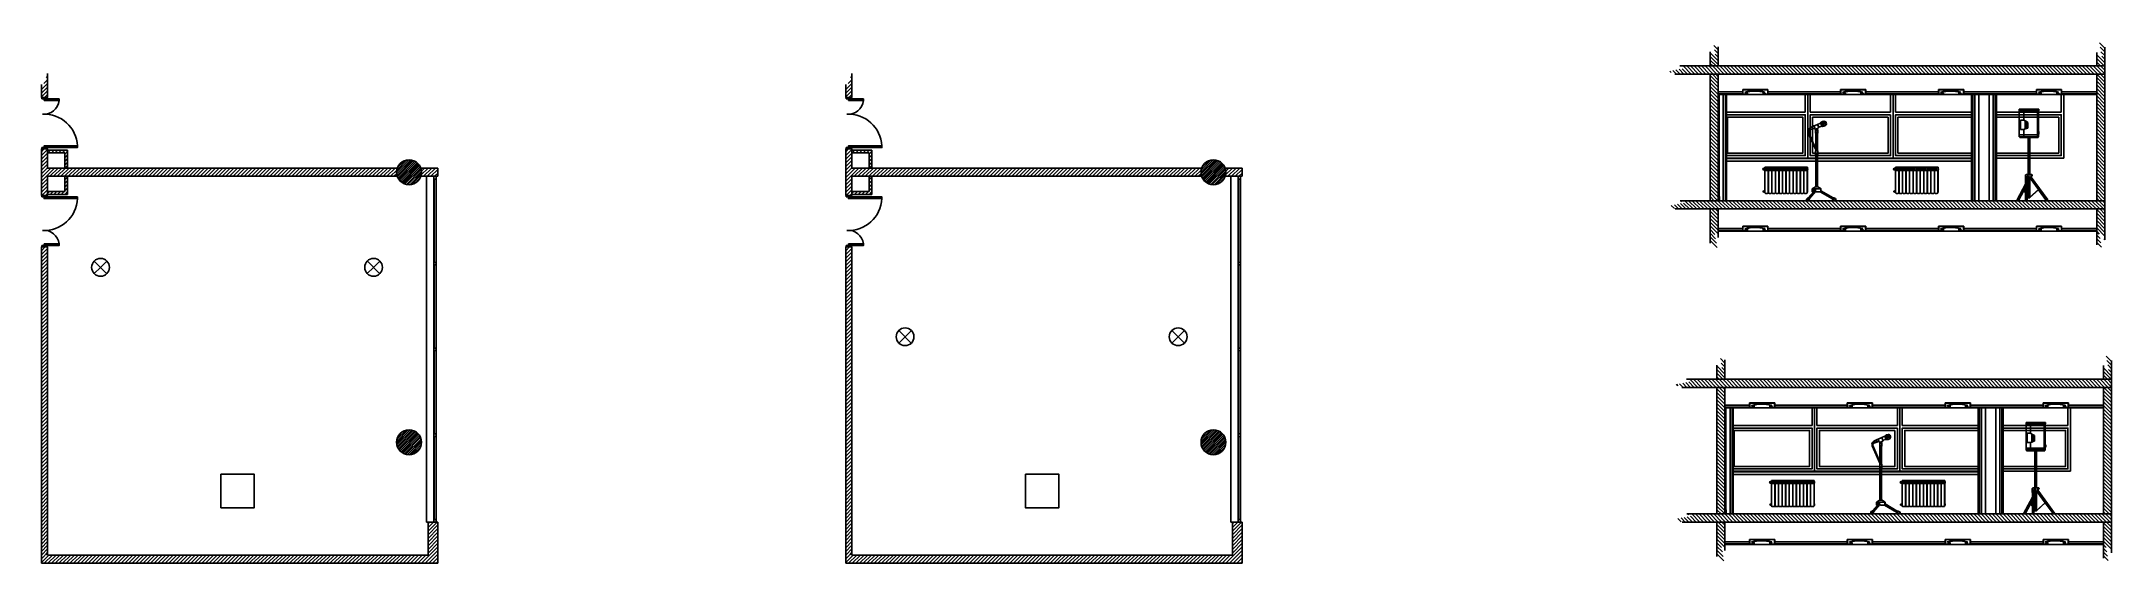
# Model space of a CAD drawing. Header units: millimetres. Extents: x 768.3 to 819.1, y 1240.1 to 1252.9.
import ezdxf

# ---------------------------------------------------------------- set-up
doc = ezdxf.new("R2010")
doc.units = ezdxf.units.MM
doc.header["$LTSCALE"] = 0.05
for name, color, linetype in [('Aberturas', 5, 'Continuous'), ('Corte Cielorraso', 2, 'Continuous'), ('Corte-atras', 252, 'Continuous'), ('Corte-Carpinteria', 253, 'Continuous'), ('Corte-Losa', 7, 'Continuous'), ('Corte-Muros', 6, 'Continuous'), ('Edges', 7, 'Continuous'), ('Muros', 7, 'Continuous'), ('Relleno', 252, 'Continuous')]:
    doc.layers.add(name, color=color, linetype=linetype)
pattern_1 = [(225, (1556.23521, 2501.32665), (0.0449012806, -0.0449012806), [])]
pattern_2 = [(225, (1556.23521, 2501.32665), (0.0449012806, -0.0449012806), [])]
pattern_3 = [(225, (1575.95521, 2501.32665), (0.0449012806, -0.0449012806), [])]
pattern_4 = [(225, (1575.95521, 2501.32665), (0.0449012806, -0.0449012806), [])]
pattern_5 = [(135, (2059.04248, 467.192465), (-0.0449012806, -0.0449012806), [])]
pattern_6 = [(135, (2059.04248, 467.172465), (-0.0449012806, -0.0449012806), [])]
pattern_7 = [(135, (2059.20724, 459.51907), (-0.0449012806, -0.0449012806), [])]
pattern_8 = [(135, (2059.20724, 459.49907), (-0.0449012806, -0.0449012806), [])]

# ---------------------------------------------------------------- blocks, each defined once
blk = doc.blocks.new('Termo_Vista')
for p, q in [((-0.22, 0), (0.22, 0)), ((-0.21, -0.09), (-0.21, 0)), ((0.21, -0.09), (0.21, 0)), ((-0.22, -0.09), (-0.01, -0.09)), ((-0.22, -0.09), (-0.22, -0.37)), ((-0.22, -0.37), (-0.01, -0.37)), ((-0.21, -0.03), (-0.01, -0.03)), ((-0.21, -0.47), (-0.21, -3.12)), ((-0.01, -0.39), (-0.13, -0.39)), ((-0.01, -0.39), (-0.01, -0.03)), ((0.01, -0.03), (0.21, -0.03)), ((0.01, -0.39), (0.01, -0.03)), ((0.01, -0.09), (0.22, -0.09)), ((0.01, -0.37), (0.22, -0.37)), ((0.01, -0.39), (0.13, -0.39)), ((0.21, -0.47), (0.21, -3.12)), ((0.22, -0.09), (0.22, -0.37)), ((0.22, -0.09), (0.22, -0.37)), ((-0.21, -2.86), (-0.22, -2.86)), ((-0.22, -3.07), (-0.22, -2.86)), ((-0.21, -3.07), (-0.22, -3.07)), ((-0.13, -3.2), (0.13, -3.2)), ((0.21, -2.86), (0.22, -2.86)), ((0.21, -3.07), (0.22, -3.07)), ((0.22, -3.07), (0.22, -2.86))]:
    blk.add_line(p, q)
for centre, start, end in [((-0.13, -0.47), 90, 180), ((0.13, -0.47), 0, 90), ((-0.13, -3.12), 180, 270), ((0.13, -3.12), 270, 0)]:
    blk.add_arc(centre, 0.075, start, end)
blk = doc.blocks.new('pa sys ls')
for p, q in [((-0.939, 1.376), (-0.939, 1.337)), ((-0.939, 1.376), (-0.908, 1.376)), ((-0.939, 1.337), (-0.935, 1.337)), ((-0.935, 0.827), (-0.935, 1.337)), ((-0.912, 1.337), (-0.935, 1.337)), ((-0.912, 0.746), (-0.912, 1.337)), ((-0.912, 1.337), (-0.908, 1.337)), ((-0.908, 1.376), (-0.908, 1.337)), ((-0.573, 1.376), (-0.908, 1.376)), ((-0.908, 0.746), (-0.908, 1.337)), ((-0.573, 1.337), (-0.908, 1.337)), ((-0.638, 1.072), (-0.672, 1.053)), ((-0.672, 1.053), (-0.672, 0.914)), ((-0.607, 1.091), (-0.638, 1.072)), ((-0.638, 0.906), (-0.638, 1.072)), ((-0.573, 1.11), (-0.607, 1.091)), ((-0.607, 0.894), (-0.607, 1.091)), ((-0.573, 1.376), (-0.462, 1.376)), ((-0.573, 1.337), (-0.573, 1.376)), ((-0.573, 1.337), (-0.462, 1.337)), ((-0.573, 1.11), (-0.573, 1.337)), ((-0.573, 1.11), (-0.49, 1.11)), ((-0.49, 0.882), (-0.49, 1.11)), ((-0.462, 1.337), (-0.462, 1.376)), ((-0.462, 1.337), (-0.462, 0.746)), ((-0.945, 0.766), (-0.945, 0.827)), ((-0.935, 0.827), (-0.945, 0.827)), ((-0.935, 0.766), (-0.945, 0.766)), ((-0.934, 0.827), (-0.935, 0.827)), ((-0.935, 0.746), (-0.935, 0.766)), ((-0.934, 0.766), (-0.935, 0.766)), ((-0.935, 0.746), (-0.934, 0.746)), ((-0.934, 0.7), (-0.934, 0.746)), ((-0.934, 0.746), (-0.912, 0.746)), ((-0.934, 0.7), (-0.922, 0.7)), ((-0.922, 0.7), (-0.922, 0.683)), ((-0.908, 0.7), (-0.922, 0.7)), ((-0.922, 0.683), (-0.898, 0.683)), ((-0.912, 0.746), (-0.908, 0.746)), ((-0.908, 0.7), (-0.908, 0.746)), ((-0.908, 0.746), (-0.573, 0.746)), ((-0.908, 0.7), (-0.898, 0.7)), ((-0.898, 0.7), (-0.898, 0.683)), ((-0.898, 0.7), (-0.578, 0.7)), ((-0.898, 0.683), (-0.718, 0.683)), ((-0.718, -0.227), (-0.718, 0.683)), ((-0.68, 0.683), (-0.718, 0.683)), ((-0.68, -0.227), (-0.68, 0.683)), ((-0.578, 0.683), (-0.68, 0.683)), ((-0.662, 0.914), (-0.672, 0.914)), ((-0.662, 0.914), (-0.638, 0.906)), ((-0.638, 0.906), (-0.607, 0.894)), ((-0.607, 0.894), (-0.573, 0.882)), ((-0.578, 0.7), (-0.578, 0.683)), ((-0.578, 0.7), (-0.573, 0.7)), ((-0.578, 0.683), (-0.474, 0.683)), ((-0.49, 0.882), (-0.573, 0.882)), ((-0.573, 0.746), (-0.573, 0.882)), ((-0.573, 0.746), (-0.462, 0.746)), ((-0.573, 0.7), (-0.573, 0.746)), ((-0.573, 0.7), (-0.474, 0.7)), ((-0.474, 0.7), (-0.462, 0.7)), ((-0.474, 0.7), (-0.474, 0.683)), ((-0.462, 0.7), (-0.462, 0.746)), ((-0.753, -0.287), (-1.163, -0.844)), ((-0.733, -0.324), (-0.93, -0.592)), ((-0.781, -0.241), (-0.779, -0.236)), ((-0.781, -0.246), (-0.781, -0.241)), ((-0.781, -0.251), (-0.781, -0.246)), ((-0.779, -0.255), (-0.781, -0.251)), ((-0.779, -0.236), (-0.776, -0.232)), ((-0.776, -0.259), (-0.779, -0.255)), ((-0.776, -0.232), (-0.772, -0.229)), ((-0.772, -0.262), (-0.776, -0.259)), ((-0.772, -0.229), (-0.767, -0.227)), ((-0.767, -0.264), (-0.772, -0.262)), ((-0.767, -0.227), (-0.762, -0.227)), ((-0.765, -0.264), (-0.767, -0.264)), ((-0.765, -0.264), (-0.753, -0.287)), ((-0.762, -0.265), (-0.765, -0.264)), ((-0.762, -0.227), (-0.718, -0.227)), ((-0.736, -0.265), (-0.762, -0.265)), ((-0.736, -0.265), (-0.753, -0.287)), ((-0.734, -0.262), (-0.736, -0.265)), ((-0.718, -0.304), (-0.733, -0.324)), ((-0.733, -0.324), (-0.718, -0.352)), ((-0.699, -0.227), (-0.718, -0.227)), ((-0.689, -0.265), (-0.718, -0.304)), ((-0.718, -0.352), (-0.718, -0.304)), ((-0.718, -0.352), (-0.717, -0.353)), ((-0.718, -0.779), (-0.718, -0.352)), ((-0.703, -0.243), (-0.703, -0.243)), ((-0.703, -0.243), (-0.701, -0.244)), ((-0.701, -0.236), (-0.7, -0.232)), ((-0.701, -0.241), (-0.701, -0.236)), ((-0.701, -0.244), (-0.701, -0.241)), ((-0.701, -0.244), (-0.699, -0.246)), ((-0.701, -0.246), (-0.701, -0.244)), ((-0.701, -0.246), (-0.701, -0.246)), ((-0.7, -0.229), (-0.699, -0.227)), ((-0.7, -0.232), (-0.7, -0.229)), ((-0.698, -0.227), (-0.699, -0.227)), ((-0.699, -0.227), (-0.699, -0.227)), ((-0.68, -0.227), (-0.699, -0.227)), ((-0.699, -0.246), (-0.696, -0.248)), ((-0.697, -0.229), (-0.698, -0.227)), ((-0.697, -0.232), (-0.697, -0.229)), ((-0.696, -0.236), (-0.697, -0.232)), ((-0.696, -0.241), (-0.696, -0.236)), ((-0.696, -0.246), (-0.696, -0.241)), ((-0.696, -0.248), (-0.696, -0.246)), ((-0.696, -0.248), (-0.695, -0.249)), ((-0.695, -0.249), (-0.694, -0.249)), ((-0.689, -0.265), (-0.689, -0.265)), ((-0.689, -0.265), (-0.68, -0.265)), ((-0.635, -0.227), (-0.68, -0.227)), ((-0.68, -0.342), (-0.68, -0.265)), ((-0.68, -0.265), (-0.654, -0.265)), ((-0.68, -0.341), (-0.68, -0.342)), ((-0.68, -0.342), (-0.655, -0.388)), ((-0.68, -0.422), (-0.68, -0.342)), ((-0.68, -0.421), (-0.68, -0.422)), ((-0.68, -0.422), (-0.655, -0.467)), ((-0.68, -0.745), (-0.68, -0.422)), ((-0.655, -0.388), (-0.654, -0.265)), ((-0.655, -0.467), (-0.655, -0.388)), ((-0.655, -0.583), (-0.655, -0.467)), ((-0.645, -0.265), (-0.654, -0.265)), ((-0.63, -0.227), (-0.635, -0.227)), ((-0.626, -0.229), (-0.63, -0.227)), ((-0.622, -0.232), (-0.626, -0.229)), ((-0.618, -0.236), (-0.622, -0.232)), ((-0.617, -0.241), (-0.618, -0.236)), ((-0.616, -0.246), (-0.617, -0.241)), ((-0.617, -0.243), (-0.617, -0.243)), ((-0.617, -0.243), (-0.617, -0.244)), ((-0.616, -0.247), (-0.617, -0.458)), ((-0.617, -0.458), (-0.406, -0.847)), ((-0.617, -0.458), (-0.617, -0.537)), ((-0.616, -0.247), (-0.616, -0.246)), ((-0.616, -0.246), (-0.616, -0.247)), ((-1.163, -0.844), (-1.161, -0.846)), ((-1.163, -0.844), (-1.163, -0.844)), ((-1.161, -0.846), (-1.159, -0.847)), ((-1.159, -0.847), (-1.156, -0.85)), ((-1.156, -0.85), (-1.152, -0.852)), ((-1.152, -0.852), (-1.148, -0.855)), ((-1.148, -0.855), (-1.144, -0.858)), ((-1.144, -0.858), (-1.141, -0.861)), ((-1.141, -0.861), (-1.137, -0.863)), ((-1.137, -0.863), (-1.135, -0.865)), ((-1.135, -0.865), (-1.133, -0.866)), ((-0.934, -0.597), (-1.133, -0.867)), ((-1.133, -0.866), (-1.133, -0.867)), ((-0.93, -0.592), (-0.934, -0.597)), ((-0.934, -0.597), (-0.71, -0.794)), ((-0.718, -0.788), (-0.934, -0.597)), ((-0.934, -0.597), (-0.934, -0.597)), ((-0.718, -0.779), (-0.93, -0.592)), ((-0.706, -0.789), (-0.718, -0.779)), ((-0.718, -0.792), (-0.718, -0.788)), ((-0.713, -0.792), (-0.718, -0.788)), ((-0.718, -0.792), (-0.713, -0.792)), ((-0.711, -0.794), (-0.713, -0.792)), ((-0.71, -0.794), (-0.711, -0.794)), ((-0.708, -0.792), (-0.71, -0.794)), ((-0.71, -0.794), (-0.709, -0.794)), ((-0.71, -0.794), (-0.71, -0.794)), ((-0.709, -0.794), (-0.704, -0.794)), ((-0.706, -0.789), (-0.708, -0.792)), ((-0.706, -0.792), (-0.708, -0.792)), ((-0.704, -0.794), (-0.706, -0.792)), ((-0.703, -0.792), (-0.706, -0.792)), ((-0.704, -0.794), (-0.703, -0.792)), ((-0.683, -0.792), (-0.703, -0.792)), ((-0.683, -0.792), (-0.656, -0.587)), ((-0.683, -0.783), (-0.68, -0.761)), ((-0.683, -0.794), (-0.683, -0.792)), ((-0.683, -0.794), (-0.683, -0.792)), ((-0.683, -0.792), (-0.683, -0.792)), ((-0.683, -0.792), (-0.683, -0.792)), ((-0.677, -0.794), (-0.683, -0.794)), ((-0.68, -0.745), (-0.677, -0.742)), ((-0.68, -0.746), (-0.68, -0.745)), ((-0.68, -0.752), (-0.68, -0.745)), ((-0.68, -0.752), (-0.678, -0.751)), ((-0.68, -0.759), (-0.678, -0.751)), ((-0.68, -0.759), (-0.68, -0.752)), ((-0.68, -0.753), (-0.68, -0.752)), ((-0.68, -0.761), (-0.68, -0.759)), ((-0.68, -0.761), (-0.68, -0.761)), ((-0.678, -0.751), (-0.677, -0.742)), ((-0.677, -0.742), (-0.656, -0.583)), ((-0.671, -0.749), (-0.677, -0.794)), ((-0.671, -0.749), (-0.656, -0.728)), ((-0.669, -0.738), (-0.671, -0.749)), ((-0.669, -0.738), (-0.656, -0.72)), ((-0.668, -0.73), (-0.669, -0.738)), ((-0.656, -0.634), (-0.668, -0.73)), ((-0.668, -0.73), (-0.656, -0.713)), ((-0.656, -0.583), (-0.655, -0.583)), ((-0.656, -0.587), (-0.656, -0.583)), ((-0.655, -0.587), (-0.656, -0.587)), ((-0.656, -0.634), (-0.655, -0.587)), ((-0.656, -0.713), (-0.656, -0.634)), ((-0.656, -0.72), (-0.656, -0.713)), ((-0.656, -0.728), (-0.656, -0.72)), ((-0.656, -0.855), (-0.656, -0.728)), ((-0.656, -0.852), (-0.654, -0.85)), ((-0.656, -0.855), (-0.656, -0.852)), ((-0.656, -0.858), (-0.656, -0.855)), ((-0.654, -0.861), (-0.656, -0.858)), ((-0.655, -0.587), (-0.655, -0.583)), ((-0.654, -0.85), (-0.651, -0.847)), ((-0.651, -0.863), (-0.654, -0.861)), ((-0.651, -0.847), (-0.647, -0.846)), ((-0.647, -0.865), (-0.651, -0.863)), ((-0.647, -0.846), (-0.642, -0.844)), ((-0.642, -0.866), (-0.647, -0.865)), ((-0.642, -0.844), (-0.637, -0.844)), ((-0.637, -0.867), (-0.642, -0.866)), ((-0.637, -0.844), (-0.632, -0.844)), ((-0.632, -0.866), (-0.637, -0.867)), ((-0.632, -0.844), (-0.628, -0.846)), ((-0.628, -0.865), (-0.632, -0.866)), ((-0.628, -0.846), (-0.624, -0.847)), ((-0.624, -0.863), (-0.628, -0.865)), ((-0.624, -0.847), (-0.621, -0.85)), ((-0.621, -0.861), (-0.624, -0.863)), ((-0.621, -0.85), (-0.619, -0.852)), ((-0.619, -0.858), (-0.621, -0.861)), ((-0.619, -0.852), (-0.618, -0.855)), ((-0.618, -0.855), (-0.619, -0.858)), ((-0.617, -0.537), (-0.618, -0.661)), ((-0.618, -0.668), (-0.555, -0.583)), ((-0.618, -0.661), (-0.578, -0.608)), ((-0.618, -0.676), (-0.574, -0.617)), ((-0.618, -0.661), (-0.618, -0.668)), ((-0.618, -0.668), (-0.618, -0.676)), ((-0.618, -0.676), (-0.618, -0.855)), ((-0.617, -0.537), (-0.578, -0.608)), ((-0.578, -0.608), (-0.564, -0.588)), ((-0.574, -0.617), (-0.552, -0.587)), ((-0.574, -0.617), (-0.44, -0.863)), ((-0.555, -0.583), (-0.557, -0.583)), ((-0.552, -0.587), (-0.555, -0.583)), ((-0.44, -0.863), (-0.439, -0.865)), ((-0.439, -0.865), (-0.437, -0.866)), ((-0.437, -0.866), (-0.433, -0.867)), ((-0.433, -0.867), (-0.43, -0.866)), ((-0.43, -0.866), (-0.425, -0.865)), ((-0.425, -0.865), (-0.421, -0.863)), ((-0.421, -0.863), (-0.416, -0.861)), ((-0.416, -0.861), (-0.413, -0.858)), ((-0.413, -0.858), (-0.409, -0.855)), ((-0.409, -0.855), (-0.407, -0.852)), ((-0.407, -0.852), (-0.406, -0.85)), ((-0.406, -0.85), (-0.406, -0.847))]:
    blk.add_line(p, q)
blk = doc.blocks.new('Microphone+full ls')
for p, q in [((2.3, 6.4), (3.4, 6.4)), ((2.3, 3.6), (3.4, 3.6))]:
    blk.add_line(p, q)
at = {"layer": 'Edges'}
for p, q in [((-2.8, 24.2), (-3.2, 23)), ((-3.1, 23.6), (-3.2, 23)), ((-3.2, 23), (-3, 22.4)), ((-3.1, 23.6), (-2.8, 24.2)), ((-2.3, 24.5), (-3, 22.4)), ((-3, 22.4), (-2.7, 21.9)), ((-2.3, 24.5), (-2.8, 24.2)), ((-2.6, 22.3), (-2.7, 22.1)), ((-2.7, 22.1), (-2.7, 21.9)), ((-2.7, 21.9), (-1.7, 21.5)), ((-2.4, 22.8), (-2.6, 22.3)), ((-2.2, 23.3), (-2.4, 22.8)), ((-1.7, 24.7), (-2.3, 24.5)), ((-2, 23.8), (-2.2, 23.3)), ((-1.9, 24.3), (-2, 23.8)), ((-1.9, 24.3), (-1.7, 24.6)), ((-1.7, 24.6), (-1.7, 24.7)), ((-0.7, 24.4), (-1.7, 24.7)), ((-1.7, 21.7), (-1.6, 22)), ((-1.7, 21.6), (-1.6, 21.9)), ((-1.7, 21.5), (-1.7, 21.7)), ((-1.7, 21.5), (-1.7, 21.6)), ((-1.6, 21.6), (-1.7, 21.6)), ((-1.7, 21.5), (-1.7, 21.5)), ((-1.6, 21.5), (-1.7, 21.5)), ((-1.6, 22), (-1.4, 22.4)), ((-1.6, 21.9), (-1.4, 22.4)), ((-1.5, 21.9), (-1.6, 21.6)), ((-1.5, 21.9), (-1.6, 21.9)), ((-1.5, 21.6), (-1.6, 21.5)), ((-1.6, 21.6), (-1.6, 21.5)), ((-0.9, 21.4), (-1.6, 21.5)), ((-1.6, 21.5), (-1.6, 21.5)), ((-1.3, 22.4), (-1.5, 21.9)), ((-1.4, 21.9), (-1.5, 21.6)), ((-1.4, 22.4), (-1.2, 23)), ((-1.4, 22.4), (-1.2, 22.9)), ((-1.2, 22.4), (-1.4, 21.9)), ((-1.3, 22.4), (-1.4, 22.4)), ((-1.1, 22.9), (-1.3, 22.4)), ((-1.2, 23), (-1, 23.5)), ((-1.2, 22.9), (-1, 23.5)), ((-1.1, 22.9), (-1.2, 22.4)), ((-1.2, 22.9), (-1.1, 22.9)), ((-0.9, 23.5), (-1.1, 22.9)), ((-0.9, 23.4), (-1.1, 22.9)), ((-1, 23.5), (-0.9, 24)), ((-1, 23.5), (-0.8, 24)), ((-0.9, 23.5), (-1, 23.5)), ((-0.9, 24), (-0.8, 24.3)), ((-0.7, 23.9), (-0.9, 23.4)), ((-0.7, 23.9), (-0.9, 23.5)), ((-0.9, 21.5), (-0.8, 21.7)), ((-0.9, 21.4), (-0.9, 21.5)), ((-0.4, 21.5), (-0.9, 21.4)), ((-0.8, 24.3), (-0.7, 24.4)), ((-0.8, 24), (-0.7, 24.3)), ((-0.7, 23.9), (-0.8, 24)), ((-0.8, 21.7), (-0.6, 22.2)), ((-0.7, 24.4), (-0.7, 24.4)), ((-0.7, 24.3), (-0.7, 24.4)), ((-0.6, 24.4), (-0.7, 24.4)), ((-0.6, 24.2), (-0.7, 24.3)), ((-0.6, 24.2), (-0.7, 23.9)), ((-0.6, 24.2), (-0.7, 23.9)), ((-0.6, 24.4), (-0.6, 24.2)), ((-0.5, 24.3), (-0.6, 24.4)), ((-0.5, 24.3), (-0.6, 24.2)), ((-0.6, 22.2), (-0.5, 22.7)), ((0, 24), (-0.5, 24.3)), ((-0.3, 23.2), (-0.5, 22.7)), ((-0.4, 21.5), (-0.3, 21.6)), ((-0.4, 21.5), (1.5, 21)), ((-0.3, 23.2), (-0.1, 23.6)), ((-0.3, 21.8), (-0.1, 22.1)), ((-0.3, 21.6), (-0.3, 21.8)), ((-0.1, 23.6), (0, 23.9)), ((-0.1, 22.1), (0, 22.5)), ((0, 23.9), (0, 24)), ((0.4, 23.5), (0, 24)), ((0, 22.5), (0.1, 22.9)), ((0.1, 22.9), (0.3, 23.2)), ((0.3, 23.4), (0.4, 23.5)), ((0.3, 23.2), (0.3, 23.4)), ((0.4, 23.5), (2.2, 22.7)), ((1.5, 21), (1.4, 20.9)), ((1.5, 20.9), (1.4, 20.7)), ((1.4, 20.9), (1.4, 20.7)), ((1.4, 20.7), (2.1, 20.2)), ((1.5, 21), (1.6, 21.2)), ((1.6, 21.1), (1.5, 20.9)), ((1.5, 21), (1.5, 21)), ((1.5, 21), (1.5, 21)), ((2.2, 20.2), (1.5, 20.9)), ((2.2, 22.7), (1.6, 21.1)), ((1.6, 21.2), (1.7, 21.5)), ((1.8, 21.9), (1.7, 21.5)), ((1.8, 21.9), (1.9, 22.2)), ((1.9, 22.2), (2, 22.5)), ((2.1, 22.7), (2, 22.5)), ((2.2, 22.7), (2.1, 22.7)), ((2.1, 22.7), (2.1, 22.7)), ((2.1, 20.2), (2.2, 20.2)), ((2.1, 20.2), (2.4, 19.8)), ((2.1, 19.5), (2.2, 19.6)), ((2.1, 19.5), (2.1, 18.7)), ((2.1, 18.6), (2.1, 18.7)), ((2.1, 18.6), (2.1, 18.7)), ((2.1, 18.6), (2.1, 18.6)), ((2.1, 18.6), (2.1, 17.6)), ((2.1, 17.6), (2.1, 18.6)), ((2.1, 18.6), (2.1, 18.6)), ((2.1, 17.6), (2.1, 17.6)), ((2.1, 17.6), (2.1, 17.6)), ((2.2, 17.6), (2.1, 17.6)), ((2.1, 17.5), (2.1, 17.6)), ((3.5, 17.6), (2.1, 17.6)), ((2.1, 17.3), (2.1, 17.5)), ((2.1, 17.5), (2.2, 17.5)), ((2.1, 17.3), (2.2, 17.3)), ((2.1, 17.3), (2.2, 17.3)), ((2.2, 22.7), (4.4, 21.8)), ((2.2, 22.7), (2.2, 22.7)), ((2.4, 19.8), (2.2, 20.2)), ((3.5, 19.7), (2.2, 20.2)), ((2.2, 19.6), (2.4, 19.8)), ((2.2, 19.6), (2.2, 19.6)), ((2.2, 19.6), (2.2, 19.6)), ((2.2, 19.6), (2.4, 19.6)), ((2.2, 17.6), (2.7, 17.6)), ((2.2, 17.3), (2.2, 17.5)), ((2.4, 17.5), (2.2, 17.5)), ((2.2, 17.3), (2.4, 17.3)), ((2.3, 17.3), (2.2, 17.3)), ((2.3, 6.4), (2.3, 17.3)), ((2.3, 17.3), (3.4, 17.3)), ((2.4, 19.8), (2.6, 19.9)), ((2.4, 19.8), (2.4, 19.8)), ((2.4, 19.8), (2.4, 19.8)), ((2.4, 19.6), (2.7, 19.5)), ((2.4, 17.3), (2.4, 17.5)), ((3.2, 17.5), (2.4, 17.5)), ((3.2, 17.3), (2.4, 17.3)), ((2.6, 19.9), (2.9, 19.9)), ((2.6, 19.3), (2.7, 19.4)), ((3.1, 19.2), (2.6, 19.3)), ((2.6, 19.3), (2.7, 19.3)), ((2.6, 19.2), (2.6, 19.3)), ((2.6, 19.2), (3, 19)), ((2.6, 19.2), (2.6, 19.1)), ((2.6, 19.2), (2.6, 19)), ((2.6, 19.1), (3, 19)), ((2.6, 19), (2.6, 19.1)), ((2.6, 19), (2.6, 19)), ((2.8, 19), (2.6, 19)), ((2.7, 19), (2.6, 19)), ((2.7, 19.5), (2.9, 19.5)), ((2.7, 19.4), (2.7, 19.5)), ((2.7, 19.4), (2.9, 19.4)), ((2.7, 19.4), (2.9, 19.4)), ((2.7, 19.4), (2.7, 19.4)), ((2.7, 19.3), (2.7, 19.4)), ((2.7, 19.4), (2.7, 19.4)), ((3, 19.2), (2.7, 19.3)), ((2.8, 18.9), (2.7, 19)), ((2.9, 17.6), (2.7, 17.6)), ((2.8, 18.9), (2.8, 19)), ((2.9, 19), (2.8, 19)), ((2.9, 18.9), (2.8, 18.9)), ((3.2, 19.8), (2.9, 19.9)), ((2.9, 19.5), (3.2, 19.6)), ((2.9, 19.4), (3, 19.3)), ((2.9, 19.4), (3, 19.3)), ((2.9, 19.4), (2.9, 19.4)), ((3, 19), (2.9, 18.9)), ((2.9, 18.9), (2.9, 19)), ((3, 19), (2.9, 19)), ((2.9, 17.6), (3.4, 17.6)), ((3, 19.3), (3, 19.2)), ((3, 19.3), (3, 19.3)), ((3.1, 19.2), (3, 19.3)), ((3.1, 19.2), (3, 19.2)), ((3.1, 19.2), (3, 19)), ((3, 19), (3, 19)), ((3.4, 19.7), (3.2, 19.8)), ((3.2, 19.6), (3.4, 19.6)), ((3.2, 17.3), (3.2, 17.5)), ((3.4, 17.5), (3.2, 17.5)), ((3.2, 17.3), (3.4, 17.3)), ((3.5, 19.7), (3.4, 19.6)), ((3.5, 19.7), (3.4, 19.6)), ((3.4, 19.6), (3.4, 19.7)), ((3.4, 19.6), (3.4, 19.6)), ((3.5, 19.5), (3.4, 19.6)), ((3.4, 19.6), (3.4, 19.6)), ((3.4, 19.6), (3.4, 19.6)), ((3.5, 18.7), (3.4, 18.6)), ((3.5, 18.6), (3.4, 18.6)), ((3.4, 18.6), (3.4, 17.6)), ((3.4, 7.6), (7.8, 17.7)), ((3.5, 17.6), (3.4, 17.6)), ((3.4, 6.8), (8.2, 17.6)), ((3.4, 17.3), (3.4, 17.5)), ((3.4, 17.5), (3.5, 17.5)), ((3.4, 6.8), (3.4, 17.3)), ((3.4, 17.3), (3.5, 17.3)), ((3.5, 17.3), (3.4, 17.3)), ((3.9, 20.1), (3.5, 19.7)), ((3.5, 19.7), (3.9, 20)), ((3.5, 19.5), (3.5, 18.7)), ((3.5, 18.7), (3.5, 18.6)), ((3.5, 18.6), (3.5, 18.7)), ((3.5, 18.6), (3.5, 18.6)), ((3.5, 18.6), (3.5, 17.6)), ((3.5, 18.6), (3.5, 17.6)), ((3.5, 17.6), (3.5, 17.6)), ((3.5, 17.6), (3.5, 17.6)), ((3.5, 17.5), (3.5, 17.6)), ((3.5, 17.3), (3.5, 17.5)), ((3.5, 17.3), (3.5, 17.3)), ((3.9, 20.1), (4, 20.4)), ((3.9, 20.1), (4, 20.4)), ((4, 20.2), (3.9, 20)), ((3.9, 20), (3.9, 20.1)), ((4, 20.4), (4.4, 21.8)), ((4, 20.3), (4, 20.4)), ((4.1, 20.4), (4, 20.4)), ((4, 20.2), (4, 20.3)), ((4, 20.2), (5.2, 19.9)), ((4, 20.2), (4, 20.2)), ((4.2, 21), (4.1, 20.7)), ((4.1, 20.7), (4.1, 20.4)), ((4.3, 21.2), (4.2, 21)), ((4.4, 21.5), (4.3, 21.2)), ((4.4, 21.8), (4.5, 21.7)), ((4.4, 21.5), (4.5, 21.6)), ((4.5, 21.7), (5.7, 21.2)), ((4.5, 21.7), (4.5, 21.7)), ((4.5, 21.7), (4.5, 21.6)), ((5.2, 19.9), (5.3, 20.1)), ((5.2, 19.9), (5.2, 19.9)), ((5.3, 19.9), (5.2, 19.9)), ((5.7, 21.1), (5.3, 19.9)), ((5.3, 20.3), (5.4, 20.5)), ((5.3, 20.1), (5.3, 20.3)), ((5.4, 20), (5.3, 19.9)), ((5.3, 19.9), (5.3, 19.8)), ((5.3, 19.9), (5.3, 19.8)), ((6.6, 19.5), (5.3, 19.8)), ((5.4, 20.5), (5.5, 20.8)), ((5.5, 20.2), (5.4, 20)), ((5.5, 20.8), (5.6, 21)), ((5.6, 20.7), (5.5, 20.5)), ((5.5, 20.5), (5.5, 20.2)), ((5.6, 21), (5.7, 21.1)), ((5.7, 20.9), (5.6, 20.7)), ((5.7, 21.1), (5.7, 21.2)), ((5.7, 21.1), (5.7, 21.2)), ((5.8, 21.1), (5.7, 20.9)), ((5.7, 21.1), (5.8, 21.1)), ((5.8, 21.1), (5.8, 21.1)), ((7, 20.6), (5.8, 21.1)), ((6.7, 19.8), (6.6, 19.6)), ((6.6, 19.6), (6.6, 19.5)), ((6.6, 19.5), (6.7, 19.5)), ((6.6, 19.5), (6.6, 19.5)), ((6.8, 20), (6.7, 19.8)), ((6.7, 19.7), (6.8, 19.8)), ((6.7, 19.6), (6.7, 19.7)), ((6.7, 19.5), (6.7, 19.6)), ((7.1, 19.4), (6.7, 19.5)), ((6.9, 20.5), (6.8, 20.3)), ((6.8, 20.3), (6.8, 20)), ((6.8, 19.8), (6.9, 20)), ((7, 20.6), (6.9, 20.5)), ((6.9, 20.2), (7, 20.3)), ((6.9, 20), (6.9, 20.2)), ((7, 20.6), (7, 20.5)), ((7, 20.6), (7, 20.6)), ((7, 20.4), (7, 20.5)), ((7.6, 20), (7, 20.5)), ((7, 20.3), (7, 20.4)), ((7.4, 19.1), (7.1, 19.4)), ((7.4, 19.1), (7.6, 18.7)), ((8.1, 19.4), (7.6, 20)), ((7.6, 18.7), (7.7, 18.7)), ((7.7, 18.7), (7.7, 18.7)), ((7.7, 18.7), (7.8, 18.7)), ((7.9, 18.3), (7.8, 18.7)), ((7.8, 18.7), (7.9, 18.7)), ((7.8, 18.7), (7.8, 18.7)), ((7.8, 18.7), (7.8, 18.7)), ((7.9, 18.3), (7.8, 17.7)), ((7.9, 18.7), (8, 18.7)), ((8, 18.7), (8.1, 18.7)), ((8, 18.7), (8, 18.7)), ((8, 18.7), (8, 18.7)), ((8.1, 19.4), (8.3, 18.8)), ((8.1, 18.7), (8.2, 18.3)), ((8.1, 18.7), (8.1, 18.7)), ((8.1, 18.7), (8.1, 18.7)), ((8.1, 18.7), (8.2, 18.7)), ((8.2, 18.8), (8.3, 18.8)), ((8.2, 18.7), (8.2, 18.8)), ((8.2, 17.6), (8.2, 18.3)), ((2.1, 6.2), (2.3, 6.4)), ((2.1, 3.8), (2.1, 6.2)), ((3.5, 6.2), (2.1, 6.2)), ((2.1, 3.8), (2.3, 3.6)), ((3.5, 3.8), (2.1, 3.8)), ((2.3, -16.1), (2.3, 3.6)), ((3.4, 7.6), (3.4, 7.6)), ((3.4, 6.8), (3.4, 6.8)), ((3.4, 6.4), (3.4, 6.8)), ((3.5, 6.2), (3.4, 6.4)), ((3.5, 3.8), (3.4, 3.6)), ((3.4, -16.1), (3.4, 3.6)), ((3.5, 3.8), (3.5, 6.2)), ((-8.9, -23.4), (-9.1, -23.8)), ((-9.1, -23.8), (-9.1, -23.9)), ((-9.1, -23.9), (-9, -24.1)), ((-9, -24.1), (-8.9, -24.3)), ((-7.9, -22.9), (-8.9, -23.4)), ((-8.8, -23.5), (-8.9, -23.4)), ((-8.8, -24.4), (-8.9, -24.3)), ((-8.7, -23.8), (-8.8, -23.5)), ((-8.8, -24.4), (-8.7, -24.6)), ((-8.5, -24), (-8.7, -23.8)), ((-8.7, -24.6), (-8.7, -24.7)), ((-8.2, -24.7), (-8.7, -24.7)), ((-8.4, -24.3), (-8.5, -24)), ((-8.2, -24.5), (-8.4, -24.3)), ((-7.2, -24.1), (-8.2, -24.7)), ((-8.2, -24.7), (-8.2, -24.5)), ((-7.4, -22.8), (-7.9, -22.9)), ((-7.9, -23), (-7.9, -22.9)), ((-7.7, -23.2), (-7.9, -23)), ((-7.6, -23.5), (-7.7, -23.2)), ((-7.4, -23.8), (-7.6, -23.5)), ((0.2, -18.5), (-7.4, -22.9)), ((-7.4, -22.9), (-7.4, -22.8)), ((-7.4, -22.9), (-7.3, -22.9)), ((-7.3, -24), (-7.4, -23.8)), ((-7.3, -22.9), (-7.3, -23)), ((-7.3, -23.1), (-7.3, -23)), ((-7.3, -23.1), (-7.2, -23.1)), ((-7.2, -24.1), (-7.3, -24)), ((-7.2, -23.1), (-7.2, -23.2)), ((-7.2, -23.2), (-7.1, -23.4)), ((-6.9, -23.7), (-7.2, -24.1)), ((-7, -23.4), (-7.1, -23.4)), ((-7, -23.6), (0.6, -19.2)), ((-7, -23.5), (-7, -23.4)), ((-7, -23.5), (-7, -23.6)), ((-6.9, -23.7), (-7, -23.6)), ((-7, -23.6), (-7, -23.6)), ((0.1, -17.4), (2, -16.1)), ((0.1, -17.4), (0.2, -17.4)), ((0.2, -18.5), (0.2, -17.4)), ((0.2, -17.4), (0.3, -17.4)), ((0.2, -18.5), (0.2, -18.5)), ((0.3, -18.5), (0.2, -18.5)), ((0.3, -17.4), (0.3, -18.5)), ((0.3, -17.4), (3.6, -17.4)), ((0.3, -18.5), (0.3, -18.5)), ((0.3, -18.5), (0.3, -18.6)), ((0.3, -18.6), (0.3, -18.7)), ((0.3, -18.7), (0.4, -18.9)), ((0.4, -18.9), (0.4, -18.9)), ((0.4, -18.9), (0.4, -19.1)), ((0.4, -19.1), (0.5, -19.1)), ((0.5, -19.1), (0.6, -19.2)), ((0.6, -19.2), (0.7, -19.2)), ((0.6, -19.2), (0.7, -19.2)), ((0.6, -19.2), (0.7, -19.2)), ((0.7, -19.2), (0.7, -19.2)), ((2.9, -19.2), (0.7, -19.2)), ((2, -16.1), (2.3, -16.1)), ((3.4, -16.1), (2.3, -16.1)), ((2.9, -19.2), (3.3, -19.1)), ((3.3, -19.1), (3.5, -18.9)), ((3.6, -16.1), (3.4, -16.1)), ((3.5, -18.8), (3.6, -18.6)), ((3.5, -18.9), (3.5, -18.8)), ((3.5, -18.9), (3.5, -18.9)), ((3.5, -18.9), (7.3, -23.4)), ((3.5, -18.9), (3.5, -18.9)), ((3.5, -18.9), (3.5, -18.9)), ((5.5, -17.4), (3.6, -16.1)), ((3.6, -17.8), (3.6, -17.4)), ((3.6, -17.4), (3.9, -17.4)), ((3.6, -17.8), (3.6, -17.8)), ((3.6, -17.8), (3.8, -18)), ((3.6, -18), (3.6, -17.8)), ((3.6, -18.3), (3.6, -18)), ((3.6, -18.5), (3.6, -18.3)), ((3.6, -18.6), (3.6, -18.5)), ((3.9, -17.4), (3.8, -18)), ((3.8, -18), (4.5, -18.8)), ((3.9, -17.4), (4.5, -17.4)), ((4.5, -17.4), (4.5, -18.5)), ((4.5, -17.4), (4.7, -17.4)), ((4.5, -18.5), (4.5, -18.8)), ((4.5, -18.8), (4.8, -19.2)), ((4.7, -18.5), (4.7, -17.4)), ((4.7, -17.4), (4.9, -17.4)), ((4.7, -18.9), (4.7, -18.5)), ((4.9, -19.1), (4.7, -18.9)), ((4.9, -18.9), (4.7, -18.9)), ((4.8, -19.2), (4.9, -19.2)), ((4.8, -19.2), (8, -22.8)), ((4.9, -18.5), (4.9, -17.4)), ((5.5, -17.4), (4.9, -17.4)), ((4.9, -18.9), (4.9, -18.5)), ((5, -19.1), (4.9, -18.9)), ((5.1, -19.2), (4.9, -19.1)), ((5, -19.1), (4.9, -19.1)), ((4.9, -19.2), (5.1, -19.2)), ((5.2, -19.2), (5, -19.1)), ((5.1, -19.2), (5.2, -19.2)), ((5.2, -19.2), (5.5, -19.2)), ((5.5, -17.4), (5.5, -19.2)), ((7.5, -23.2), (7.3, -23.5)), ((7.4, -23.4), (7.3, -23.4)), ((7.3, -23.4), (7.3, -23.8)), ((7.3, -23.4), (7.4, -23.4)), ((7.4, -24), (7.3, -23.8)), ((7.4, -23.2), (7.5, -23.1)), ((7.4, -23.2), (7.4, -23.2)), ((7.4, -23.3), (7.4, -23.2)), ((7.4, -23.4), (7.4, -23.3)), ((7.4, -23.4), (7.4, -23.4)), ((7.4, -24), (7.9, -24.5)), ((7.5, -24), (7.4, -24)), ((7.4, -24), (7.4, -24)), ((7.4, -24), (7.5, -24)), ((7.5, -23), (7.6, -22.9)), ((7.7, -23), (7.5, -23.2)), ((7.5, -23.1), (7.5, -23)), ((7.5, -24), (7.5, -24)), ((7.6, -22.9), (7.8, -22.8)), ((7.6, -22.9), (7.6, -22.9)), ((8, -22.9), (7.7, -23)), ((7.8, -22.8), (7.8, -22.8)), ((7.8, -22.8), (7.9, -22.8)), ((8, -23.8), (7.8, -24)), ((7.8, -24), (7.8, -24.3)), ((7.8, -24.3), (7.9, -24.5)), ((7.9, -22.8), (8, -22.8)), ((8.2, -24.7), (7.9, -24.5)), ((8, -22.8), (8.3, -22.9)), ((8, -22.8), (8, -22.8)), ((8.3, -22.9), (8, -22.9)), ((8.2, -23.5), (8, -23.8)), ((8.5, -23.4), (8.2, -23.5)), ((8.3, -24.1), (8.2, -24.3)), ((8.2, -24.3), (8.2, -24.4)), ((8.2, -24.4), (8.3, -24.6)), ((8.2, -24.7), (8.2, -24.7)), ((8.2, -24.7), (8.4, -24.7)), ((8.5, -23), (8.3, -22.9)), ((8.5, -23.9), (8.3, -24.1)), ((8.3, -24.6), (8.4, -24.7)), ((8.4, -24.7), (8.4, -24.7)), ((8.4, -24.7), (8.6, -24.7)), ((8.5, -23), (9, -23.5)), ((8.8, -23.4), (8.5, -23.4)), ((8.7, -23.8), (8.5, -23.9)), ((8.6, -24.7), (8.8, -24.6)), ((8.9, -23.8), (8.7, -23.8)), ((9, -23.5), (8.8, -23.4)), ((8.8, -24.6), (9, -24.4)), ((9, -23.9), (8.9, -23.8)), ((9.1, -23.8), (9, -23.5)), ((9.1, -24.1), (9, -23.9)), ((9, -24.4), (9.1, -24.3)), ((9.1, -23.8), (9.1, -24.1)), ((9.1, -24), (9.1, -23.8)), ((9.1, -24), (9.1, -24.3)), ((9.1, -24.3), (9.1, -24.1))]:
    blk.add_line(p, q, dxfattribs=at)

msp = doc.modelspace()

# ---------------------------------------------------------------- hatches: boundary and pattern name
at = {"layer": 'Relleno'}
h = msp.add_hatch(dxfattribs=at)
h.set_pattern_fill('ANSI31', color=256, scale=0.02, angle=90)
h.set_pattern_definition(pattern_5)
h.paths.add_polyline_path([(809.228, 1252.656), (809.369, 1252.513), (809.302, 1252.914), (809.428, 1252.785), (809.428, 1252.312), (809.228, 1252.312)])
h = msp.add_hatch(dxfattribs=at)
h.set_pattern_fill('ANSI31', color=256, scale=0.02, angle=90)
h.set_pattern_definition(pattern_5)
h.paths.add_polyline_path([(818.908, 1252.312), (818.708, 1252.312), (818.708, 1252.645), (818.838, 1252.513), (818.771, 1252.914), (818.908, 1252.774)])
h = msp.add_hatch(dxfattribs=at)
h.set_pattern_fill('ANSI31', color=256, scale=0.02, angle=180)
h.set_pattern_definition(pattern_1)
h.paths.add_polyline_path([(768.468, 1252.125), (768.338, 1251.778), (768.318, 1251.856), (768.318, 1251.539), (768.468, 1251.539)])
h = msp.add_hatch(dxfattribs=at)
h.set_pattern_fill('ANSI31', color=256, scale=0.02, angle=180)
h.set_pattern_definition(pattern_3)
h.paths.add_polyline_path([(788.188, 1252.125), (788.058, 1251.778), (788.038, 1251.856), (788.038, 1251.539), (788.188, 1251.539)])
h = msp.add_hatch(dxfattribs=at)
h.set_pattern_fill('ANSI31', color=256, scale=0.02, angle=90)
h.set_pattern_definition(pattern_5)
h.paths.add_polyline_path([(808.368, 1252.112), (808.212, 1252.183), (808.611, 1252.257), (808.49, 1252.312), (818.908, 1252.312), (818.908, 1252.112)])
h = msp.add_hatch(dxfattribs=at)
h.set_pattern_fill('ANSI31', color=256, scale=0.02, angle=90)
h.set_pattern_definition(pattern_6)
h.paths.add_polyline_path([(809.428, 1252.112), (809.228, 1252.112), (809.228, 1249.012), (809.428, 1249.012)])
h = msp.add_hatch(dxfattribs=at)
h.set_pattern_fill('ANSI31', color=256, scale=0.02, angle=90)
h.set_pattern_definition(pattern_6)
h.paths.add_polyline_path([(818.908, 1252.112), (818.708, 1252.112), (818.708, 1249.012), (818.908, 1249.012)])
h = msp.add_hatch(dxfattribs=at)
h.set_pattern_fill('ANSI31', color=256, scale=0.02, angle=180)
h.set_pattern_definition(pattern_1)
h.paths.add_polyline_path([(777.045, 1249.809, 0.083706), (777.028, 1249.709, 0.083706), (777.045, 1249.609), (768.468, 1249.609), (768.468, 1249.139), (768.458, 1249.139), (768.318, 1249.139), (768.318, 1250.279), (768.328, 1250.279), (768.468, 1250.279), (768.468, 1249.809)])
h = msp.add_hatch(dxfattribs=at)
h.set_pattern_fill('ANSI31', color=256, scale=0.02, angle=180)
h.set_pattern_definition(pattern_1)
h.paths.add_polyline_path([(768.961, 1250.252), (768.468, 1250.252), (768.468, 1250.182), (768.891, 1250.182), (768.891, 1249.809), (768.961, 1249.809)])
h = msp.add_hatch(dxfattribs=at)
h.set_pattern_fill('ANSI31', color=256, scale=0.02, angle=180)
h.set_pattern_definition(pattern_3)
h.paths.add_polyline_path([(796.765, 1249.809, 0.083706), (796.748, 1249.709, 0.083706), (796.765, 1249.609), (788.188, 1249.609), (788.188, 1249.139), (788.178, 1249.139), (788.038, 1249.139), (788.038, 1250.279), (788.048, 1250.279), (788.188, 1250.279), (788.188, 1249.809)])
h = msp.add_hatch(dxfattribs=at)
h.set_pattern_fill('ANSI31', color=256, scale=0.02, angle=180)
h.set_pattern_definition(pattern_3)
h.paths.add_polyline_path([(788.681, 1250.252), (788.188, 1250.252), (788.188, 1250.182), (788.611, 1250.182), (788.611, 1249.809), (788.681, 1249.809)])
h = msp.add_hatch(dxfattribs=at)
h.set_pattern_fill('ANSI31', color=256, scale=0.02, angle=180)
h.set_pattern_definition(pattern_1)
h.paths.add_polyline_path([(768.961, 1249.166), (768.961, 1249.609), (768.891, 1249.609), (768.891, 1249.236), (768.468, 1249.236), (768.468, 1249.166)])
h = msp.add_hatch(dxfattribs=at)
h.set_pattern_fill('ANSI31', color=256, scale=0.01, angle=180, style=0)
h.set_pattern_definition([(225, (1556.235208, 2501.326648), (0.0224506403, -0.0224506403), [])])
h.paths.add_polyline_path([(777.028, 1243.094, 1), (777.638, 1243.094, 1)])
h.paths.add_polyline_path([(777.638, 1249.709, 1), (777.028, 1249.709, 1)])
h = msp.add_hatch(dxfattribs=at)
h.set_pattern_fill('ANSI31', color=256, scale=0.02, angle=180)
h.set_pattern_definition(pattern_1)
h.paths.add_polyline_path([(777.621, 1249.809, -0.083706), (777.638, 1249.709, -0.083706), (777.621, 1249.609), (778.038, 1249.609), (778.038, 1249.809)])
h = msp.add_hatch(dxfattribs=at)
h.set_pattern_fill('ANSI31', color=256, scale=0.02, angle=180)
h.set_pattern_definition(pattern_3)
h.paths.add_polyline_path([(788.681, 1249.166), (788.681, 1249.609), (788.611, 1249.609), (788.611, 1249.236), (788.188, 1249.236), (788.188, 1249.166)])
h = msp.add_hatch(dxfattribs=at)
h.set_pattern_fill('ANSI31', color=256, scale=0.01, angle=180, style=0)
h.set_pattern_definition([(225, (1575.955208, 2501.326648), (0.0224506403, -0.0224506403), [])])
h.paths.add_polyline_path([(796.748, 1243.094, 1), (797.358, 1243.094, 1)])
h.paths.add_polyline_path([(797.358, 1249.709, 1), (796.748, 1249.709, 1)])
h = msp.add_hatch(dxfattribs=at)
h.set_pattern_fill('ANSI31', color=256, scale=0.02, angle=180)
h.set_pattern_definition(pattern_3)
h.paths.add_polyline_path([(797.341, 1249.809, -0.083706), (797.358, 1249.709, -0.083706), (797.341, 1249.609), (797.758, 1249.609), (797.758, 1249.809)])
h = msp.add_hatch(dxfattribs=at)
h.set_pattern_fill('ANSI31', color=256, scale=0.02, angle=90)
h.set_pattern_definition(pattern_6)
h.paths.add_polyline_path([(818.908, 1249.012), (818.908, 1248.812), (808.376, 1248.812), (808.212, 1248.886), (808.611, 1248.961), (808.498, 1249.012)])
h = msp.add_hatch(dxfattribs=at)
h.set_pattern_fill('ANSI31', color=256, scale=0.02, angle=90)
h.set_pattern_definition(pattern_6)
h.paths.add_polyline_path([(809.428, 1248.812), (809.428, 1248.113), (809.346, 1248.197), (809.413, 1247.796), (809.24, 1247.973), (809.228, 1247.971), (809.228, 1248.812)])
h = msp.add_hatch(dxfattribs=at)
h.set_pattern_fill('ANSI31', color=256, scale=0.02, angle=90)
h.set_pattern_definition(pattern_6)
h.paths.add_polyline_path([(818.908, 1248.056), (818.771, 1248.197), (818.838, 1247.796), (818.708, 1247.928), (818.708, 1248.812), (818.908, 1248.812)])
h = msp.add_hatch(dxfattribs=at)
h.set_pattern_fill('ANSI31', color=256, scale=0.02, angle=180)
h.set_pattern_definition(pattern_1)
h.paths.add_polyline_path([(768.318, 1240.337), (768.318, 1247.879), (768.468, 1247.879), (768.468, 1240.337)])
h = msp.add_hatch(dxfattribs=at)
h.set_pattern_fill('ANSI31', color=256, scale=0.02, angle=180)
h.set_pattern_definition(pattern_3)
h.paths.add_polyline_path([(788.038, 1240.337), (788.038, 1247.879), (788.188, 1247.879), (788.188, 1240.337)])
h = msp.add_hatch(dxfattribs=at)
h.set_pattern_fill('ANSI31', color=256, scale=0.02, angle=90)
h.set_pattern_definition(pattern_7)
h.paths.add_polyline_path([(809.393, 1244.983), (809.534, 1244.839), (809.467, 1245.24), (809.593, 1245.111), (809.593, 1244.638), (809.393, 1244.638)])
h = msp.add_hatch(dxfattribs=at)
h.set_pattern_fill('ANSI31', color=256, scale=0.02, angle=90)
h.set_pattern_definition(pattern_7)
h.paths.add_polyline_path([(819.073, 1244.638), (818.873, 1244.638), (818.873, 1244.972), (819.003, 1244.839), (818.936, 1245.24), (819.073, 1245.1)])
h = msp.add_hatch(dxfattribs=at)
h.set_pattern_fill('ANSI31', color=256, scale=0.02, angle=90)
h.set_pattern_definition(pattern_7)
h.paths.add_polyline_path([(808.533, 1244.438), (808.376, 1244.509), (808.776, 1244.584), (808.655, 1244.638), (819.073, 1244.638), (819.073, 1244.438)])
h = msp.add_hatch(dxfattribs=at)
h.set_pattern_fill('ANSI31', color=256, scale=0.02, angle=90)
h.set_pattern_definition(pattern_8)
h.paths.add_polyline_path([(809.593, 1244.438), (809.393, 1244.438), (809.393, 1241.338), (809.593, 1241.338)])
h = msp.add_hatch(dxfattribs=at)
h.set_pattern_fill('ANSI31', color=256, scale=0.02, angle=90)
h.set_pattern_definition(pattern_8)
h.paths.add_polyline_path([(819.073, 1244.438), (818.873, 1244.438), (818.873, 1241.338), (819.073, 1241.338)])
h = msp.add_hatch(dxfattribs=at)
h.set_pattern_fill('ANSI31', color=256, scale=0.02, angle=180)
h.set_pattern_definition(pattern_2)
h.paths.add_polyline_path([(778.038, 1240.129), (778.038, 1241.139), (777.798, 1241.139), (777.798, 1240.329), (769.574, 1240.329), (769.574, 1240.129)])
h = msp.add_hatch(dxfattribs=at)
h.set_pattern_fill('ANSI31', color=256, scale=0.02, angle=180)
h.set_pattern_definition(pattern_4)
h.paths.add_polyline_path([(797.758, 1240.129), (797.758, 1241.139), (797.518, 1241.139), (797.518, 1240.329), (789.294, 1240.329), (789.294, 1240.129)])
h = msp.add_hatch(dxfattribs=at)
h.set_pattern_fill('ANSI31', color=256, scale=0.02, angle=90)
h.set_pattern_definition(pattern_8)
h.paths.add_polyline_path([(819.073, 1241.338), (819.073, 1241.138), (808.541, 1241.138), (808.376, 1241.213), (808.776, 1241.287), (808.663, 1241.338)])
h = msp.add_hatch(dxfattribs=at)
h.set_pattern_fill('ANSI31', color=256, scale=0.02, angle=90)
h.set_pattern_definition(pattern_8)
h.paths.add_polyline_path([(809.593, 1241.138), (809.593, 1240.439), (809.511, 1240.523), (809.578, 1240.122), (809.405, 1240.299), (809.393, 1240.298), (809.393, 1241.138)])
h = msp.add_hatch(dxfattribs=at)
h.set_pattern_fill('ANSI31', color=256, scale=0.02, angle=90)
h.set_pattern_definition(pattern_8)
h.paths.add_polyline_path([(819.073, 1240.383), (818.936, 1240.523), (819.003, 1240.122), (818.873, 1240.255), (818.873, 1241.138), (819.073, 1241.138)])
h = msp.add_hatch(dxfattribs=at)
h.set_pattern_fill('ANSI31', color=256, scale=0.02, angle=180)
h.set_pattern_definition(pattern_2)
h.paths.add_polyline_path([(769.574, 1240.129), (768.318, 1240.129), (768.318, 1240.337), (768.468, 1240.329), (769.574, 1240.329)])
h = msp.add_hatch(dxfattribs=at)
h.set_pattern_fill('ANSI31', color=256, scale=0.02, angle=180)
h.set_pattern_definition(pattern_4)
h.paths.add_polyline_path([(789.294, 1240.129), (788.038, 1240.129), (788.038, 1240.337), (788.188, 1240.329), (789.294, 1240.329)])

# ---------------------------------------------------------------- linework, layer by layer
at = {"layer": 'Aberturas'}
for p, q in [((768.328, 1251.539), (768.328, 1251.504)), ((768.458, 1251.504), (768.328, 1251.504)), ((768.458, 1251.539), (768.458, 1251.504)), ((788.048, 1251.539), (788.048, 1251.504)), ((788.178, 1251.504), (788.048, 1251.504)), ((788.178, 1251.539), (788.178, 1251.504)), ((768.458, 1250.314), (768.328, 1250.314)), ((768.328, 1250.279), (768.328, 1250.314)), ((768.458, 1250.279), (768.458, 1250.314)), ((788.178, 1250.314), (788.048, 1250.314)), ((788.048, 1250.279), (788.048, 1250.314)), ((788.178, 1250.279), (788.178, 1250.314)), ((777.763, 1241.139), (777.763, 1249.609)), ((777.938, 1249.539), (777.938, 1249.609)), ((777.998, 1249.539), (777.998, 1249.609)), ((797.483, 1241.139), (797.483, 1249.609)), ((797.658, 1249.539), (797.658, 1249.609)), ((797.718, 1249.539), (797.718, 1249.609)), ((768.328, 1249.139), (768.328, 1249.104)), ((768.458, 1249.104), (768.328, 1249.104)), ((768.458, 1249.139), (768.458, 1249.104)), ((777.998, 1249.539), (777.938, 1249.539)), ((777.938, 1247.499), (777.938, 1249.539)), ((788.048, 1249.139), (788.048, 1249.104)), ((788.178, 1249.104), (788.048, 1249.104)), ((788.178, 1249.139), (788.178, 1249.104)), ((797.718, 1249.539), (797.658, 1249.539)), ((797.658, 1247.499), (797.658, 1249.539)), ((768.458, 1247.914), (768.328, 1247.914)), ((768.328, 1247.879), (768.328, 1247.914)), ((768.458, 1247.879), (768.458, 1247.914)), ((788.178, 1247.914), (788.048, 1247.914)), ((788.048, 1247.879), (788.048, 1247.914)), ((788.178, 1247.879), (788.178, 1247.914)), ((777.938, 1245.399), (777.938, 1247.439)), ((797.658, 1245.399), (797.658, 1247.439)), ((777.938, 1243.299), (777.938, 1245.339)), ((797.658, 1243.299), (797.658, 1245.339)), ((777.938, 1241.199), (777.938, 1243.239)), ((797.658, 1241.199), (797.658, 1243.239)), ((777.763, 1241.139), (777.798, 1241.139)), ((797.483, 1241.139), (797.518, 1241.139))]:
    msp.add_line(p, q, dxfattribs=at)
for points in [[(768.383, 1251.464), (768.383, 1251.504), (768.753, 1251.504), (768.753, 1251.464)], [(788.103, 1251.464), (788.103, 1251.504), (788.473, 1251.504), (788.473, 1251.464)], [(769.203, 1250.354), (769.203, 1250.314), (768.383, 1250.314), (768.383, 1250.354)], [(788.923, 1250.354), (788.923, 1250.314), (788.103, 1250.314), (788.103, 1250.354)], [(769.203, 1249.064), (769.203, 1249.104), (768.383, 1249.104), (768.383, 1249.064)], [(777.948, 1249.539), (777.998, 1249.539), (777.998, 1247.499), (777.948, 1247.499)], [(788.923, 1249.064), (788.923, 1249.104), (788.103, 1249.104), (788.103, 1249.064)], [(797.668, 1249.539), (797.718, 1249.539), (797.718, 1247.499), (797.668, 1247.499)], [(768.383, 1247.954), (768.383, 1247.914), (768.753, 1247.914), (768.753, 1247.954)], [(788.103, 1247.954), (788.103, 1247.914), (788.473, 1247.914), (788.473, 1247.954)], [(777.998, 1247.439), (777.938, 1247.439), (777.938, 1247.499), (777.998, 1247.499)], [(777.948, 1245.399), (777.998, 1245.399), (777.998, 1247.439), (777.948, 1247.439)], [(797.718, 1247.439), (797.658, 1247.439), (797.658, 1247.499), (797.718, 1247.499)], [(797.668, 1245.399), (797.718, 1245.399), (797.718, 1247.439), (797.668, 1247.439)], [(777.998, 1245.399), (777.938, 1245.399), (777.938, 1245.339), (777.998, 1245.339)], [(777.948, 1243.299), (777.998, 1243.299), (777.998, 1245.339), (777.948, 1245.339)], [(797.718, 1245.399), (797.658, 1245.399), (797.658, 1245.339), (797.718, 1245.339)], [(797.668, 1243.299), (797.718, 1243.299), (797.718, 1245.339), (797.668, 1245.339)], [(777.998, 1243.239), (777.938, 1243.239), (777.938, 1243.299), (777.998, 1243.299)], [(777.948, 1243.239), (777.998, 1243.239), (777.998, 1241.199), (777.948, 1241.199)], [(797.718, 1243.239), (797.658, 1243.239), (797.658, 1243.299), (797.718, 1243.299)], [(797.668, 1243.239), (797.718, 1243.239), (797.718, 1241.199), (797.668, 1241.199)], [(777.998, 1241.199), (777.938, 1241.199), (777.938, 1241.139), (777.998, 1241.139)], [(797.718, 1241.199), (797.658, 1241.199), (797.658, 1241.139), (797.718, 1241.139)]]:
    msp.add_lwpolyline(points, close=True, dxfattribs=at)
for centre, radius, start, end in [((768.383, 1251.504), 0.372, 263.8298, 353.8298), ((768.383, 1250.314), 0.821, 2.7927, 92.7927), ((788.103, 1251.504), 0.372, 263.8298, 353.8298), ((788.103, 1250.314), 0.821, 2.7927, 92.7927), ((768.383, 1249.104), 0.821, 267.2073, 357.2073), ((788.103, 1249.104), 0.821, 267.2073, 357.2073), ((768.383, 1247.914), 0.372, 6.1702, 96.1702), ((788.103, 1247.914), 0.372, 6.1702, 96.1702)]:
    msp.add_arc(centre, radius, start, end, dxfattribs=at)
at = {"layer": 'Corte Cielorraso'}
for p, q in [((809.428, 1251.677, 0), (810.028, 1251.677, 0)), ((809.428, 1251.627, 0), (810.028, 1251.627, 0)), ((810.648, 1251.734), (810.028, 1251.734)), ((810.028, 1251.734), (810.028, 1251.612)), ((810.035, 1251.727), (810.035, 1251.619)), ((810.641, 1251.727), (810.035, 1251.727)), ((810.141, 1251.619), (810.035, 1251.619)), ((810.086, 1251.663), (810.084, 1251.67)), ((810.148, 1251.657), (810.141, 1251.657)), ((810.141, 1251.657), (810.141, 1251.619)), ((810.148, 1251.657), (810.148, 1251.612)), ((810.535, 1251.657), (810.528, 1251.657)), ((810.528, 1251.657), (810.528, 1251.612)), ((810.535, 1251.657), (810.535, 1251.619)), ((810.641, 1251.619), (810.535, 1251.619)), ((810.569, 1251.667), (810.571, 1251.673)), ((810.641, 1251.727), (810.641, 1251.619)), ((810.641, 1251.727), (810.641, 1251.619)), ((810.648, 1251.734), (810.648, 1251.612)), ((810.648, 1251.734), (810.648, 1251.612)), ((810.648, 1251.677, 0), (812.248, 1251.677, 0)), ((812.428, 1251.677, 0), (810.648, 1251.677, 0)), ((810.648, 1251.677, 0), (812.428, 1251.677, 0)), ((810.648, 1251.627, 0), (812.248, 1251.627, 0)), ((810.648, 1251.627, 0), (812.428, 1251.627, 0)), ((810.648, 1251.627, 0), (812.428, 1251.627, 0)), ((813.048, 1251.734), (812.428, 1251.734)), ((812.428, 1251.734), (812.428, 1251.612)), ((812.435, 1251.727), (812.435, 1251.619)), ((813.041, 1251.727), (812.435, 1251.727)), ((812.541, 1251.619), (812.435, 1251.619)), ((812.486, 1251.663), (812.484, 1251.67)), ((812.548, 1251.657), (812.541, 1251.657)), ((812.541, 1251.657), (812.541, 1251.619)), ((812.548, 1251.657), (812.548, 1251.612)), ((812.935, 1251.657), (812.928, 1251.657)), ((812.928, 1251.657), (812.928, 1251.612)), ((812.935, 1251.657), (812.935, 1251.619)), ((813.041, 1251.619), (812.935, 1251.619)), ((812.969, 1251.667), (812.971, 1251.673)), ((813.041, 1251.727), (813.041, 1251.619)), ((813.041, 1251.727), (813.041, 1251.619)), ((813.048, 1251.734), (813.048, 1251.612)), ((813.048, 1251.734), (813.048, 1251.612)), ((813.048, 1251.677, 0), (814.648, 1251.677, 0)), ((814.828, 1251.677, 0), (813.048, 1251.677, 0)), ((814.828, 1251.677, 0), (813.048, 1251.677, 0)), ((813.048, 1251.677, 0), (814.828, 1251.677, 0)), ((813.048, 1251.627, 0), (814.828, 1251.627, 0)), ((813.048, 1251.627, 0), (814.828, 1251.627, 0)), ((813.048, 1251.627, 0), (814.828, 1251.627, 0)), ((815.448, 1251.734), (814.828, 1251.734)), ((814.828, 1251.734), (814.828, 1251.612)), ((814.835, 1251.727), (814.835, 1251.619)), ((815.441, 1251.727), (814.835, 1251.727)), ((814.941, 1251.619), (814.835, 1251.619)), ((814.886, 1251.663), (814.884, 1251.67)), ((814.948, 1251.657), (814.941, 1251.657)), ((814.941, 1251.657), (814.941, 1251.619)), ((814.948, 1251.657), (814.948, 1251.612)), ((815.335, 1251.657), (815.328, 1251.657)), ((815.328, 1251.657), (815.328, 1251.612)), ((815.335, 1251.657), (815.335, 1251.619)), ((815.441, 1251.619), (815.335, 1251.619)), ((815.369, 1251.667), (815.371, 1251.673)), ((815.441, 1251.727), (815.441, 1251.619)), ((815.441, 1251.727), (815.441, 1251.619)), ((815.448, 1251.734), (815.448, 1251.612)), ((815.448, 1251.734), (815.448, 1251.612)), ((815.448, 1251.677, 0), (817.228, 1251.677, 0)), ((815.448, 1251.677, 0), (817.228, 1251.677, 0)), ((815.448, 1251.627, 0), (817.228, 1251.627, 0)), ((815.448, 1251.627, 0), (817.228, 1251.627, 0)), ((815.534, 1251.677, 0), (817.133, 1251.677)), ((817.228, 1251.677), (815.534, 1251.677, 0)), ((815.534, 1251.627, 0), (817.228, 1251.627)), ((817.848, 1251.734), (817.228, 1251.734)), ((817.228, 1251.734), (817.228, 1251.612)), ((817.235, 1251.727), (817.235, 1251.619)), ((817.841, 1251.727), (817.235, 1251.727)), ((817.341, 1251.619), (817.235, 1251.619)), ((817.286, 1251.663), (817.284, 1251.67)), ((817.348, 1251.657), (817.341, 1251.657)), ((817.341, 1251.657), (817.341, 1251.619)), ((817.348, 1251.657), (817.348, 1251.612)), ((817.735, 1251.657), (817.728, 1251.657)), ((817.728, 1251.657), (817.728, 1251.612)), ((817.735, 1251.657), (817.735, 1251.619)), ((817.841, 1251.619), (817.735, 1251.619)), ((817.769, 1251.667), (817.771, 1251.673)), ((817.841, 1251.727), (817.841, 1251.619)), ((817.841, 1251.727), (817.841, 1251.619)), ((817.848, 1251.734), (817.848, 1251.612)), ((817.848, 1251.734), (817.848, 1251.612)), ((817.848, 1251.677, 0), (818.708, 1251.677)), ((818.708, 1251.677), (817.848, 1251.677, 0)), ((817.848, 1251.627, 0), (818.708, 1251.627)), ((809.428, 1251.612, 0), (810.028, 1251.612, 0)), ((810.148, 1251.612), (810.028, 1251.612, 0)), ((810.148, 1251.612, 0), (810.648, 1251.612)), ((810.528, 1251.612), (810.648, 1251.612, 0)), ((810.648, 1251.612), (812.428, 1251.612, 0)), ((810.648, 1251.612), (812.428, 1251.612)), ((812.548, 1251.612), (812.428, 1251.612, 0)), ((812.928, 1251.612), (812.548, 1251.612)), ((812.928, 1251.612), (813.048, 1251.612, 0)), ((813.048, 1251.612), (814.828, 1251.612)), ((814.948, 1251.612), (814.828, 1251.612, 0)), ((815.328, 1251.612), (814.948, 1251.612)), ((815.328, 1251.612), (815.448, 1251.612, 0)), ((815.448, 1251.612), (817.228, 1251.612)), ((817.348, 1251.612), (817.228, 1251.612, 0)), ((817.728, 1251.612), (817.348, 1251.612)), ((817.728, 1251.612), (817.848, 1251.612, 0)), ((817.848, 1251.612, 0), (818.708, 1251.612)), ((809.428, 1248.332, 0), (810.028, 1248.332, 0)), ((809.428, 1248.282, 0), (810.028, 1248.282, 0)), ((809.428, 1248.267, 0), (810.028, 1248.267, 0)), ((810.648, 1248.389), (810.028, 1248.389)), ((810.028, 1248.389), (810.028, 1248.267)), ((810.148, 1248.267), (810.028, 1248.267, 0)), ((810.035, 1248.382), (810.035, 1248.274)), ((810.641, 1248.382), (810.035, 1248.382)), ((810.141, 1248.274), (810.035, 1248.274)), ((810.086, 1248.318), (810.084, 1248.325)), ((810.148, 1248.312), (810.141, 1248.312)), ((810.141, 1248.312), (810.141, 1248.274)), ((810.148, 1248.312), (810.148, 1248.267)), ((810.148, 1248.267, 0), (810.648, 1248.267)), ((810.535, 1248.312), (810.528, 1248.312)), ((810.528, 1248.312), (810.528, 1248.267)), ((810.528, 1248.267), (810.648, 1248.267, 0)), ((810.535, 1248.312), (810.535, 1248.274)), ((810.641, 1248.274), (810.535, 1248.274)), ((810.569, 1248.322), (810.571, 1248.328)), ((810.641, 1248.382), (810.641, 1248.274)), ((810.641, 1248.382), (810.641, 1248.274)), ((810.648, 1248.389), (810.648, 1248.267)), ((810.648, 1248.389), (810.648, 1248.267)), ((810.648, 1248.332, 0), (812.248, 1248.332, 0)), ((812.428, 1248.332, 0), (810.648, 1248.332, 0)), ((810.648, 1248.332, 0), (812.428, 1248.332, 0)), ((810.648, 1248.282, 0), (812.248, 1248.282, 0)), ((810.648, 1248.282, 0), (812.428, 1248.282, 0)), ((810.648, 1248.282, 0), (812.428, 1248.282, 0)), ((810.648, 1248.267), (812.428, 1248.267, 0)), ((810.648, 1248.267), (812.428, 1248.267)), ((813.048, 1248.389), (812.428, 1248.389)), ((812.428, 1248.389), (812.428, 1248.267)), ((812.548, 1248.267), (812.428, 1248.267, 0)), ((812.435, 1248.382), (812.435, 1248.274)), ((813.041, 1248.382), (812.435, 1248.382)), ((812.541, 1248.274), (812.435, 1248.274)), ((812.486, 1248.318), (812.484, 1248.325)), ((812.548, 1248.312), (812.541, 1248.312)), ((812.541, 1248.312), (812.541, 1248.274)), ((812.548, 1248.312), (812.548, 1248.267)), ((812.928, 1248.267), (812.548, 1248.267)), ((812.935, 1248.312), (812.928, 1248.312)), ((812.928, 1248.312), (812.928, 1248.267)), ((812.928, 1248.267), (813.048, 1248.267, 0)), ((812.935, 1248.312), (812.935, 1248.274)), ((813.041, 1248.274), (812.935, 1248.274)), ((812.969, 1248.322), (812.971, 1248.328)), ((813.041, 1248.382), (813.041, 1248.274)), ((813.041, 1248.382), (813.041, 1248.274)), ((813.048, 1248.389), (813.048, 1248.267)), ((813.048, 1248.389), (813.048, 1248.267)), ((813.048, 1248.332, 0), (814.648, 1248.332, 0)), ((814.828, 1248.332, 0), (813.048, 1248.332, 0)), ((814.828, 1248.332, 0), (813.048, 1248.332, 0)), ((813.048, 1248.332, 0), (814.828, 1248.332, 0)), ((813.048, 1248.282, 0), (814.828, 1248.282, 0)), ((813.048, 1248.282, 0), (814.828, 1248.282, 0)), ((813.048, 1248.282, 0), (814.828, 1248.282, 0)), ((813.048, 1248.267), (814.828, 1248.267)), ((815.448, 1248.389), (814.828, 1248.389)), ((814.828, 1248.389), (814.828, 1248.267)), ((814.948, 1248.267), (814.828, 1248.267, 0)), ((814.835, 1248.382), (814.835, 1248.274)), ((815.441, 1248.382), (814.835, 1248.382)), ((814.941, 1248.274), (814.835, 1248.274)), ((814.886, 1248.318), (814.884, 1248.325)), ((814.948, 1248.312), (814.941, 1248.312)), ((814.941, 1248.312), (814.941, 1248.274)), ((814.948, 1248.312), (814.948, 1248.267)), ((815.328, 1248.267), (814.948, 1248.267)), ((815.335, 1248.312), (815.328, 1248.312)), ((815.328, 1248.312), (815.328, 1248.267)), ((815.328, 1248.267), (815.448, 1248.267, 0)), ((815.335, 1248.312), (815.335, 1248.274)), ((815.441, 1248.274), (815.335, 1248.274)), ((815.369, 1248.322), (815.371, 1248.328)), ((815.441, 1248.382), (815.441, 1248.274)), ((815.441, 1248.382), (815.441, 1248.274)), ((815.448, 1248.389), (815.448, 1248.267)), ((815.448, 1248.389), (815.448, 1248.267)), ((815.448, 1248.332, 0), (817.228, 1248.332, 0)), ((815.448, 1248.332, 0), (817.228, 1248.332, 0)), ((815.448, 1248.282, 0), (817.228, 1248.282, 0)), ((815.448, 1248.282, 0), (817.228, 1248.282, 0)), ((815.448, 1248.267), (817.228, 1248.267)), ((815.534, 1248.332, 0), (817.133, 1248.332)), ((817.228, 1248.332), (815.534, 1248.332, 0)), ((815.534, 1248.282, 0), (817.228, 1248.282)), ((817.848, 1248.389), (817.228, 1248.389)), ((817.228, 1248.389), (817.228, 1248.267)), ((817.348, 1248.267), (817.228, 1248.267, 0)), ((817.235, 1248.382), (817.235, 1248.274)), ((817.841, 1248.382), (817.235, 1248.382)), ((817.341, 1248.274), (817.235, 1248.274)), ((817.286, 1248.318), (817.284, 1248.325)), ((817.348, 1248.312), (817.341, 1248.312)), ((817.341, 1248.312), (817.341, 1248.274)), ((817.348, 1248.312), (817.348, 1248.267)), ((817.728, 1248.267), (817.348, 1248.267)), ((817.735, 1248.312), (817.728, 1248.312)), ((817.728, 1248.312), (817.728, 1248.267)), ((817.728, 1248.267), (817.848, 1248.267, 0)), ((817.735, 1248.312), (817.735, 1248.274)), ((817.841, 1248.274), (817.735, 1248.274)), ((817.769, 1248.322), (817.771, 1248.328)), ((817.841, 1248.382), (817.841, 1248.274)), ((817.841, 1248.382), (817.841, 1248.274)), ((817.848, 1248.389), (817.848, 1248.267)), ((817.848, 1248.389), (817.848, 1248.267)), ((817.848, 1248.332), (818.708, 1248.332, 0)), ((818.708, 1248.332, 0), (817.848, 1248.332)), ((817.848, 1248.282), (818.708, 1248.282, 0)), ((817.848, 1248.267, 0), (818.708, 1248.267)), ((809.593, 1244.003, 0), (810.193, 1244.003, 0)), ((810.813, 1244.06), (810.193, 1244.06)), ((810.193, 1244.06), (810.193, 1243.938)), ((810.2, 1244.053), (810.2, 1243.945)), ((810.806, 1244.053), (810.2, 1244.053)), ((810.806, 1244.053), (810.806, 1243.945)), ((810.806, 1244.053), (810.806, 1243.945)), ((810.813, 1244.06), (810.813, 1243.938)), ((810.813, 1244.06), (810.813, 1243.938)), ((810.813, 1244.003, 0), (812.413, 1244.003, 0)), ((812.593, 1244.003, 0), (810.813, 1244.003, 0)), ((810.813, 1244.003, 0), (812.593, 1244.003, 0)), ((813.213, 1244.06), (812.593, 1244.06)), ((812.593, 1244.06), (812.593, 1243.938)), ((812.6, 1244.053), (812.6, 1243.945)), ((813.206, 1244.053), (812.6, 1244.053)), ((813.206, 1244.053), (813.206, 1243.945)), ((813.206, 1244.053), (813.206, 1243.945)), ((813.213, 1244.06), (813.213, 1243.938)), ((813.213, 1244.06), (813.213, 1243.938)), ((813.213, 1244.003, 0), (814.813, 1244.003, 0)), ((814.993, 1244.003, 0), (813.213, 1244.003, 0)), ((814.993, 1244.003, 0), (813.213, 1244.003, 0)), ((813.213, 1244.003, 0), (814.993, 1244.003, 0)), ((815.613, 1244.06), (814.993, 1244.06)), ((814.993, 1244.06), (814.993, 1243.938)), ((815, 1244.053), (815, 1243.945)), ((815.606, 1244.053), (815, 1244.053)), ((815.606, 1244.053), (815.606, 1243.945)), ((815.606, 1244.053), (815.606, 1243.945)), ((815.613, 1244.06), (815.613, 1243.938)), ((815.613, 1244.06), (815.613, 1243.938)), ((815.613, 1244.003, 0), (817.393, 1244.003, 0)), ((815.613, 1244.003, 0), (817.393, 1244.003, 0)), ((815.698, 1244.003, 0), (817.298, 1244.003)), ((817.393, 1244.003), (815.698, 1244.003, 0)), ((818.013, 1244.06), (817.393, 1244.06)), ((817.393, 1244.06), (817.393, 1243.938)), ((817.4, 1244.053), (817.4, 1243.945)), ((818.006, 1244.053), (817.4, 1244.053)), ((818.006, 1244.053), (818.006, 1243.945)), ((818.006, 1244.053), (818.006, 1243.945)), ((818.013, 1244.06), (818.013, 1243.938)), ((818.013, 1244.06), (818.013, 1243.938)), ((818.013, 1244.003, 0), (818.873, 1244.003)), ((818.873, 1244.003), (818.013, 1244.003, 0)), ((809.593, 1243.953, 0), (810.193, 1243.953, 0)), ((809.593, 1243.938, 0), (810.193, 1243.938, 0)), ((810.313, 1243.938), (810.193, 1243.938, 0)), ((810.306, 1243.945), (810.2, 1243.945)), ((810.251, 1243.99), (810.249, 1243.996)), ((810.313, 1243.983), (810.306, 1243.983)), ((810.306, 1243.983), (810.306, 1243.945)), ((810.313, 1243.983), (810.313, 1243.938)), ((810.313, 1243.938, 0), (810.813, 1243.938)), ((810.7, 1243.983), (810.693, 1243.983)), ((810.693, 1243.983), (810.693, 1243.938)), ((810.693, 1243.938), (810.813, 1243.938, 0)), ((810.7, 1243.983), (810.7, 1243.945)), ((810.806, 1243.945), (810.7, 1243.945)), ((810.734, 1243.993), (810.736, 1244)), ((810.813, 1243.953, 0), (812.413, 1243.953, 0)), ((810.813, 1243.953, 0), (812.593, 1243.953, 0)), ((810.813, 1243.953, 0), (812.593, 1243.953, 0)), ((810.813, 1243.938), (812.593, 1243.938, 0)), ((810.813, 1243.938), (812.593, 1243.938)), ((812.713, 1243.938), (812.593, 1243.938, 0)), ((812.706, 1243.945), (812.6, 1243.945)), ((812.651, 1243.99), (812.649, 1243.996)), ((812.713, 1243.983), (812.706, 1243.983)), ((812.706, 1243.983), (812.706, 1243.945)), ((812.713, 1243.983), (812.713, 1243.938)), ((813.093, 1243.938), (812.713, 1243.938)), ((813.1, 1243.983), (813.093, 1243.983)), ((813.093, 1243.983), (813.093, 1243.938)), ((813.093, 1243.938), (813.213, 1243.938, 0)), ((813.1, 1243.983), (813.1, 1243.945)), ((813.206, 1243.945), (813.1, 1243.945)), ((813.134, 1243.993), (813.136, 1244)), ((813.213, 1243.953, 0), (814.993, 1243.953, 0)), ((813.213, 1243.953, 0), (814.993, 1243.953, 0)), ((813.213, 1243.953, 0), (814.993, 1243.953, 0)), ((813.213, 1243.938), (814.993, 1243.938)), ((815.113, 1243.938), (814.993, 1243.938, 0)), ((815.106, 1243.945), (815, 1243.945)), ((815.051, 1243.99), (815.049, 1243.996)), ((815.113, 1243.983), (815.106, 1243.983)), ((815.106, 1243.983), (815.106, 1243.945)), ((815.113, 1243.983), (815.113, 1243.938)), ((815.493, 1243.938), (815.113, 1243.938)), ((815.5, 1243.983), (815.493, 1243.983)), ((815.493, 1243.983), (815.493, 1243.938)), ((815.493, 1243.938), (815.613, 1243.938, 0)), ((815.5, 1243.983), (815.5, 1243.945)), ((815.606, 1243.945), (815.5, 1243.945)), ((815.534, 1243.993), (815.536, 1244)), ((815.613, 1243.953, 0), (817.393, 1243.953, 0)), ((815.613, 1243.953, 0), (817.393, 1243.953, 0)), ((815.613, 1243.938), (817.393, 1243.938)), ((815.698, 1243.953, 0), (817.393, 1243.953)), ((817.513, 1243.938), (817.393, 1243.938, 0)), ((817.506, 1243.945), (817.4, 1243.945)), ((817.451, 1243.99), (817.449, 1243.996)), ((817.513, 1243.983), (817.506, 1243.983)), ((817.506, 1243.983), (817.506, 1243.945)), ((817.513, 1243.983), (817.513, 1243.938)), ((817.893, 1243.938), (817.513, 1243.938)), ((817.9, 1243.983), (817.893, 1243.983)), ((817.893, 1243.983), (817.893, 1243.938)), ((817.893, 1243.938), (818.013, 1243.938, 0)), ((817.9, 1243.983), (817.9, 1243.945)), ((818.006, 1243.945), (817.9, 1243.945)), ((817.934, 1243.993), (817.936, 1244)), ((818.013, 1243.953, 0), (818.873, 1243.953)), ((818.013, 1243.938, 0), (818.873, 1243.938)), ((809.593, 1240.658, 0), (810.193, 1240.658, 0)), ((809.593, 1240.608, 0), (810.193, 1240.608, 0)), ((809.593, 1240.593, 0), (810.193, 1240.593, 0)), ((810.813, 1240.715), (810.193, 1240.715)), ((810.193, 1240.715), (810.193, 1240.593)), ((810.313, 1240.593), (810.193, 1240.593, 0)), ((810.2, 1240.708), (810.2, 1240.6)), ((810.806, 1240.708), (810.2, 1240.708)), ((810.306, 1240.6), (810.2, 1240.6)), ((810.251, 1240.645), (810.249, 1240.651)), ((810.313, 1240.638), (810.306, 1240.638)), ((810.306, 1240.638), (810.306, 1240.6)), ((810.313, 1240.638), (810.313, 1240.593)), ((810.313, 1240.593, 0), (810.813, 1240.593)), ((810.7, 1240.638), (810.693, 1240.638)), ((810.693, 1240.638), (810.693, 1240.593)), ((810.693, 1240.593), (810.813, 1240.593, 0)), ((810.7, 1240.638), (810.7, 1240.6)), ((810.806, 1240.6), (810.7, 1240.6)), ((810.734, 1240.648), (810.736, 1240.655)), ((810.806, 1240.708), (810.806, 1240.6)), ((810.806, 1240.708), (810.806, 1240.6)), ((810.813, 1240.715), (810.813, 1240.593)), ((810.813, 1240.715), (810.813, 1240.593)), ((810.813, 1240.658, 0), (812.413, 1240.658, 0)), ((812.593, 1240.658, 0), (810.813, 1240.658, 0)), ((810.813, 1240.658, 0), (812.593, 1240.658, 0)), ((810.813, 1240.608, 0), (812.413, 1240.608, 0)), ((810.813, 1240.608, 0), (812.593, 1240.608, 0)), ((810.813, 1240.608, 0), (812.593, 1240.608, 0)), ((810.813, 1240.593), (812.593, 1240.593, 0)), ((810.813, 1240.593), (812.593, 1240.593)), ((813.213, 1240.715), (812.593, 1240.715)), ((812.593, 1240.715), (812.593, 1240.593)), ((812.713, 1240.593), (812.593, 1240.593, 0)), ((812.6, 1240.708), (812.6, 1240.6)), ((813.206, 1240.708), (812.6, 1240.708)), ((812.706, 1240.6), (812.6, 1240.6)), ((812.651, 1240.645), (812.649, 1240.651)), ((812.713, 1240.638), (812.706, 1240.638)), ((812.706, 1240.638), (812.706, 1240.6)), ((812.713, 1240.638), (812.713, 1240.593)), ((813.093, 1240.593), (812.713, 1240.593)), ((813.1, 1240.638), (813.093, 1240.638)), ((813.093, 1240.638), (813.093, 1240.593)), ((813.093, 1240.593), (813.213, 1240.593, 0)), ((813.1, 1240.638), (813.1, 1240.6)), ((813.206, 1240.6), (813.1, 1240.6)), ((813.134, 1240.648), (813.136, 1240.655)), ((813.206, 1240.708), (813.206, 1240.6)), ((813.206, 1240.708), (813.206, 1240.6)), ((813.213, 1240.715), (813.213, 1240.593)), ((813.213, 1240.715), (813.213, 1240.593)), ((813.213, 1240.658, 0), (814.813, 1240.658, 0)), ((814.993, 1240.658, 0), (813.213, 1240.658, 0)), ((814.993, 1240.658, 0), (813.213, 1240.658, 0)), ((813.213, 1240.658, 0), (814.993, 1240.658, 0)), ((813.213, 1240.608, 0), (814.993, 1240.608, 0)), ((813.213, 1240.608, 0), (814.993, 1240.608, 0)), ((813.213, 1240.608, 0), (814.993, 1240.608, 0)), ((813.213, 1240.593), (814.993, 1240.593)), ((815.613, 1240.715), (814.993, 1240.715)), ((814.993, 1240.715), (814.993, 1240.593)), ((815.113, 1240.593), (814.993, 1240.593, 0)), ((815, 1240.708), (815, 1240.6)), ((815.606, 1240.708), (815, 1240.708)), ((815.106, 1240.6), (815, 1240.6)), ((815.051, 1240.645), (815.049, 1240.651)), ((815.113, 1240.638), (815.106, 1240.638)), ((815.106, 1240.638), (815.106, 1240.6)), ((815.113, 1240.638), (815.113, 1240.593)), ((815.493, 1240.593), (815.113, 1240.593)), ((815.5, 1240.638), (815.493, 1240.638)), ((815.493, 1240.638), (815.493, 1240.593)), ((815.493, 1240.593), (815.613, 1240.593, 0)), ((815.5, 1240.638), (815.5, 1240.6)), ((815.606, 1240.6), (815.5, 1240.6)), ((815.534, 1240.648), (815.536, 1240.655)), ((815.606, 1240.708), (815.606, 1240.6)), ((815.606, 1240.708), (815.606, 1240.6)), ((815.613, 1240.715), (815.613, 1240.593)), ((815.613, 1240.715), (815.613, 1240.593)), ((815.613, 1240.658, 0), (817.393, 1240.658, 0)), ((815.613, 1240.658, 0), (817.393, 1240.658, 0)), ((815.613, 1240.608, 0), (817.393, 1240.608, 0)), ((815.613, 1240.608, 0), (817.393, 1240.608, 0)), ((815.613, 1240.593), (817.393, 1240.593)), ((815.698, 1240.658, 0), (817.298, 1240.658)), ((817.393, 1240.658), (815.698, 1240.658, 0)), ((815.698, 1240.608, 0), (817.393, 1240.608)), ((818.013, 1240.715), (817.393, 1240.715)), ((817.393, 1240.715), (817.393, 1240.593)), ((817.513, 1240.593), (817.393, 1240.593, 0)), ((817.4, 1240.708), (817.4, 1240.6)), ((818.006, 1240.708), (817.4, 1240.708)), ((817.506, 1240.6), (817.4, 1240.6)), ((817.451, 1240.645), (817.449, 1240.651)), ((817.513, 1240.638), (817.506, 1240.638)), ((817.506, 1240.638), (817.506, 1240.6)), ((817.513, 1240.638), (817.513, 1240.593)), ((817.893, 1240.593), (817.513, 1240.593)), ((817.9, 1240.638), (817.893, 1240.638)), ((817.893, 1240.638), (817.893, 1240.593)), ((817.893, 1240.593), (818.013, 1240.593, 0)), ((817.9, 1240.638), (817.9, 1240.6)), ((818.006, 1240.6), (817.9, 1240.6)), ((817.934, 1240.648), (817.936, 1240.655)), ((818.006, 1240.708), (818.006, 1240.6)), ((818.006, 1240.708), (818.006, 1240.6)), ((818.013, 1240.715), (818.013, 1240.593)), ((818.013, 1240.715), (818.013, 1240.593)), ((818.013, 1240.658), (818.873, 1240.658, 0)), ((818.873, 1240.658, 0), (818.013, 1240.658)), ((818.013, 1240.608), (818.873, 1240.608, 0)), ((818.013, 1240.593, 0), (818.873, 1240.593))]:
    msp.add_line(p, q, dxfattribs=at)
for centre in [(810.108, 1251.639), (810.568, 1251.639), (812.508, 1251.639), (812.968, 1251.639), (814.908, 1251.639), (815.368, 1251.639), (817.308, 1251.639), (817.768, 1251.639), (810.108, 1248.294), (810.568, 1248.294), (812.508, 1248.294), (812.968, 1248.294), (814.908, 1248.294), (815.368, 1248.294), (817.308, 1248.294), (817.768, 1248.294), (810.273, 1243.965), (810.733, 1243.965), (812.673, 1243.965), (813.133, 1243.965), (815.073, 1243.965), (815.533, 1243.965), (817.473, 1243.965), (817.933, 1243.965), (810.273, 1240.62), (810.733, 1240.62), (812.673, 1240.62), (813.133, 1240.62), (815.073, 1240.62), (815.533, 1240.62), (817.473, 1240.62), (817.933, 1240.62)]:
    msp.add_circle(centre, 0.015, dxfattribs=at)
for centre, radius in [((810.334, 1250.831), 0.875), ((810.334, 1250.831), 0.868), ((812.734, 1250.831), 0.875), ((812.734, 1250.831), 0.868), ((815.134, 1250.831), 0.875), ((815.134, 1250.831), 0.868), ((817.534, 1250.831), 0.875), ((817.534, 1250.831), 0.868), ((810.334, 1247.486), 0.875), ((810.334, 1247.486), 0.868), ((812.734, 1247.486), 0.875), ((812.734, 1247.486), 0.868), ((815.134, 1247.486), 0.875), ((815.134, 1247.486), 0.868), ((817.534, 1247.486), 0.875), ((817.534, 1247.486), 0.868), ((810.499, 1243.158), 0.875), ((810.499, 1243.158), 0.868), ((812.899, 1243.158), 0.875), ((812.899, 1243.158), 0.868), ((815.299, 1243.158), 0.875), ((815.299, 1243.158), 0.868), ((817.699, 1243.158), 0.875), ((817.699, 1243.158), 0.868), ((810.499, 1239.813), 0.875), ((810.499, 1239.813), 0.868), ((812.899, 1239.813), 0.875), ((812.899, 1239.813), 0.868), ((815.299, 1239.813), 0.875), ((815.299, 1239.813), 0.868), ((817.699, 1239.813), 0.875), ((817.699, 1239.813), 0.868)]:
    msp.add_arc(centre, radius, 74.2646, 106.5893, dxfattribs=at)
at = {"layer": 'Corte-atras'}
for p, q in [((809.453, 1251.612), (809.453, 1249.112)), ((809.553, 1251.612), (809.553, 1249.012)), ((809.603, 1251.612), (809.603, 1249.012)), ((815.668, 1251.612), (815.668, 1249.012)), ((815.718, 1251.612), (815.718, 1249.012)), ((815.818, 1251.612), (815.818, 1249.012)), ((816.068, 1251.612), (816.068, 1249.012)), ((816.168, 1251.612), (816.168, 1249.012)), ((816.218, 1251.612), (816.218, 1249.012)), ((815.638, 1250.057), (809.633, 1250.057)), ((815.638, 1250.042), (809.633, 1250.042)), ((815.638, 1249.982), (809.633, 1249.982)), ((810.527, 1249.785), (810.559, 1249.785)), ((810.543, 1249.77), (810.543, 1249.801)), ((810.58, 1249.785), (810.554, 1249.785)), ((810.565, 1249.803), (810.562, 1249.803)), ((810.562, 1249.793), (810.562, 1249.803)), ((810.562, 1249.768), (810.562, 1249.778)), ((810.565, 1249.768), (810.562, 1249.768)), ((810.565, 1249.764), (810.565, 1249.807)), ((810.569, 1249.807), (810.565, 1249.807)), ((810.569, 1249.764), (810.565, 1249.764)), ((810.569, 1249.23), (810.569, 1249.832)), ((811.61, 1249.785), (811.629, 1249.785)), ((811.614, 1249.23), (811.614, 1249.832)), ((811.614, 1249.807), (811.618, 1249.807)), ((811.614, 1249.764), (811.618, 1249.764)), ((811.618, 1249.764), (811.618, 1249.807)), ((811.618, 1249.803), (811.621, 1249.803)), ((811.618, 1249.768), (811.621, 1249.768)), ((811.621, 1249.768), (811.621, 1249.803)), ((811.621, 1249.793), (811.624, 1249.793)), ((811.621, 1249.778), (811.624, 1249.778)), ((811.624, 1249.793), (811.624, 1249.793)), ((811.624, 1249.793), (811.624, 1249.778)), ((813.73, 1249.785), (813.762, 1249.785)), ((813.746, 1249.77), (813.746, 1249.801)), ((813.783, 1249.785), (813.757, 1249.785)), ((813.768, 1249.803), (813.765, 1249.803)), ((813.765, 1249.793), (813.765, 1249.803)), ((813.765, 1249.768), (813.765, 1249.778)), ((813.768, 1249.768), (813.765, 1249.768)), ((813.768, 1249.764), (813.768, 1249.807)), ((813.772, 1249.807), (813.768, 1249.807)), ((813.772, 1249.764), (813.768, 1249.764)), ((813.772, 1249.23), (813.772, 1249.832)), ((814.813, 1249.785), (814.832, 1249.785)), ((814.817, 1249.23), (814.817, 1249.832)), ((814.817, 1249.807), (814.822, 1249.807)), ((814.817, 1249.764), (814.822, 1249.764)), ((814.822, 1249.764), (814.822, 1249.807)), ((814.822, 1249.803), (814.824, 1249.803)), ((814.822, 1249.768), (814.824, 1249.768)), ((814.824, 1249.768), (814.824, 1249.803)), ((814.824, 1249.793), (814.827, 1249.793)), ((814.824, 1249.778), (814.827, 1249.778)), ((814.827, 1249.793), (814.827, 1249.793)), ((814.827, 1249.793), (814.827, 1249.778)), ((816.248, 1250.057), (817.898, 1250.057)), ((810.527, 1249.238), (810.559, 1249.238)), ((810.543, 1249.222), (810.543, 1249.254)), ((810.554, 1249.245), (810.562, 1249.245)), ((810.554, 1249.231), (810.562, 1249.231)), ((810.565, 1249.255), (810.562, 1249.255)), ((810.562, 1249.221), (810.562, 1249.255)), ((810.565, 1249.221), (810.562, 1249.221)), ((810.571, 1249.26), (810.565, 1249.26)), ((810.565, 1249.217), (810.565, 1249.26)), ((810.571, 1249.217), (810.565, 1249.217)), ((811.612, 1249.26), (811.618, 1249.26)), ((811.612, 1249.217), (811.618, 1249.217)), ((811.618, 1249.217), (811.618, 1249.26)), ((811.618, 1249.255), (811.621, 1249.255)), ((811.618, 1249.221), (811.621, 1249.221)), ((811.621, 1249.221), (811.621, 1249.255)), ((813.73, 1249.238), (813.762, 1249.238)), ((813.746, 1249.222), (813.746, 1249.254)), ((813.757, 1249.245), (813.765, 1249.245)), ((813.757, 1249.231), (813.765, 1249.231)), ((813.768, 1249.255), (813.765, 1249.255)), ((813.765, 1249.221), (813.765, 1249.255)), ((813.768, 1249.221), (813.765, 1249.221)), ((813.774, 1249.26), (813.768, 1249.26)), ((813.768, 1249.217), (813.768, 1249.26)), ((813.774, 1249.217), (813.768, 1249.217)), ((814.815, 1249.26), (814.822, 1249.26)), ((814.815, 1249.217), (814.822, 1249.217)), ((814.822, 1249.217), (814.822, 1249.26)), ((814.822, 1249.255), (814.824, 1249.255)), ((814.822, 1249.221), (814.824, 1249.221)), ((814.824, 1249.221), (814.824, 1249.255)), ((809.618, 1243.938), (809.618, 1241.438)), ((809.718, 1243.938), (809.718, 1241.338)), ((809.768, 1243.938), (809.768, 1241.338)), ((815.833, 1243.938), (815.833, 1241.338)), ((815.883, 1243.938), (815.883, 1241.338)), ((815.983, 1243.938), (815.983, 1241.338)), ((816.233, 1243.938), (816.233, 1241.338)), ((816.333, 1243.938), (816.333, 1241.338)), ((816.383, 1243.938), (816.383, 1241.338)), ((815.803, 1242.383), (809.798, 1242.383)), ((815.803, 1242.368), (809.798, 1242.368)), ((815.803, 1242.308), (809.798, 1242.308)), ((810.692, 1242.112), (810.723, 1242.112)), ((810.708, 1242.096), (810.708, 1242.128)), ((810.745, 1242.112), (810.719, 1242.112)), ((810.73, 1242.129), (810.727, 1242.129)), ((810.727, 1242.119), (810.727, 1242.129)), ((810.727, 1242.095), (810.727, 1242.105)), ((810.73, 1242.095), (810.727, 1242.095)), ((810.73, 1242.091), (810.73, 1242.133)), ((810.734, 1242.133), (810.73, 1242.133)), ((810.734, 1242.091), (810.73, 1242.091)), ((810.734, 1241.556), (810.734, 1242.158)), ((811.775, 1242.112), (811.794, 1242.112)), ((811.779, 1241.556), (811.779, 1242.158)), ((811.779, 1242.133), (811.783, 1242.133)), ((811.779, 1242.091), (811.783, 1242.091)), ((811.783, 1242.091), (811.783, 1242.133)), ((811.783, 1242.129), (811.786, 1242.129)), ((811.783, 1242.095), (811.786, 1242.095)), ((811.786, 1242.095), (811.786, 1242.129)), ((811.786, 1242.119), (811.789, 1242.119)), ((811.786, 1242.105), (811.789, 1242.105)), ((811.789, 1242.119), (811.789, 1242.119)), ((811.789, 1242.119), (811.789, 1242.105)), ((813.895, 1242.112), (813.927, 1242.112)), ((813.911, 1242.096), (813.911, 1242.128)), ((813.948, 1242.112), (813.922, 1242.112)), ((813.933, 1242.129), (813.93, 1242.129)), ((813.93, 1242.119), (813.93, 1242.129)), ((813.93, 1242.095), (813.93, 1242.105)), ((813.933, 1242.095), (813.93, 1242.095)), ((813.933, 1242.091), (813.933, 1242.133)), ((813.937, 1242.133), (813.933, 1242.133)), ((813.937, 1242.091), (813.933, 1242.091)), ((813.937, 1241.556), (813.937, 1242.158)), ((814.978, 1242.112), (814.997, 1242.112)), ((814.982, 1241.556), (814.982, 1242.158)), ((814.982, 1242.133), (814.986, 1242.133)), ((814.982, 1242.091), (814.986, 1242.091)), ((814.986, 1242.091), (814.986, 1242.133)), ((814.986, 1242.129), (814.989, 1242.129)), ((814.986, 1242.095), (814.989, 1242.095)), ((814.989, 1242.095), (814.989, 1242.129)), ((814.989, 1242.119), (814.992, 1242.119)), ((814.989, 1242.105), (814.992, 1242.105)), ((814.992, 1242.119), (814.992, 1242.119)), ((814.992, 1242.119), (814.992, 1242.105)), ((816.413, 1242.383), (818.063, 1242.383)), ((810.692, 1241.565), (810.723, 1241.565)), ((810.708, 1241.549), (810.708, 1241.581)), ((810.719, 1241.572), (810.727, 1241.572)), ((810.719, 1241.558), (810.727, 1241.558)), ((810.73, 1241.582), (810.727, 1241.582)), ((810.727, 1241.548), (810.727, 1241.582)), ((810.73, 1241.548), (810.727, 1241.548)), ((810.736, 1241.586), (810.73, 1241.586)), ((810.73, 1241.544), (810.73, 1241.586)), ((810.736, 1241.544), (810.73, 1241.544)), ((811.777, 1241.586), (811.783, 1241.586)), ((811.777, 1241.544), (811.783, 1241.544)), ((811.783, 1241.544), (811.783, 1241.586)), ((811.783, 1241.582), (811.786, 1241.582)), ((811.783, 1241.548), (811.786, 1241.548)), ((811.786, 1241.548), (811.786, 1241.582)), ((813.895, 1241.565), (813.927, 1241.565)), ((813.911, 1241.549), (813.911, 1241.581)), ((813.922, 1241.572), (813.93, 1241.572)), ((813.922, 1241.558), (813.93, 1241.558)), ((813.933, 1241.582), (813.93, 1241.582)), ((813.93, 1241.548), (813.93, 1241.582)), ((813.933, 1241.548), (813.93, 1241.548)), ((813.939, 1241.586), (813.933, 1241.586)), ((813.933, 1241.544), (813.933, 1241.586)), ((813.939, 1241.544), (813.933, 1241.544)), ((814.98, 1241.586), (814.986, 1241.586)), ((814.98, 1241.544), (814.986, 1241.544)), ((814.986, 1241.544), (814.986, 1241.586)), ((814.986, 1241.582), (814.989, 1241.582)), ((814.986, 1241.548), (814.989, 1241.548)), ((814.989, 1241.548), (814.989, 1241.582))]:
    msp.add_line(p, q, dxfattribs=at)
at = {"layer": 'Corte-atras', "ltscale": 6}
for p, q in [((809.633, 1251.612), (809.633, 1249.012)), ((815.638, 1251.612), (815.638, 1249.012)), ((815.638, 1249.012), (815.638, 1251.612)), ((816.248, 1251.612), (816.248, 1249.012)), ((809.798, 1243.938), (809.798, 1241.338)), ((815.803, 1243.938), (815.803, 1241.338)), ((815.803, 1241.338), (815.803, 1243.938)), ((816.413, 1243.938), (816.413, 1241.338))]:
    msp.add_line(p, q, dxfattribs=at)
at = {"layer": 'Corte-atras'}
for points in [[(809.458, 1249.112), (809.458, 1249.012), (809.428, 1249.012), (809.428, 1249.112)], [(809.623, 1241.438), (809.623, 1241.338), (809.593, 1241.338), (809.593, 1241.438)]]:
    msp.add_lwpolyline(points, close=True, dxfattribs=at)
for centre, radius in [((810.543, 1249.785), 0.0204), ((810.543, 1249.785), 0.0157), ((810.543, 1249.785), 0.00548), ((813.746, 1249.785), 0.0204), ((813.746, 1249.785), 0.0157), ((813.746, 1249.785), 0.00548), ((810.543, 1249.238), 0.0134), ((810.543, 1249.238), 0.0108), ((810.543, 1249.238), 0.00548), ((813.746, 1249.238), 0.0134), ((813.746, 1249.238), 0.0108), ((813.746, 1249.238), 0.00548), ((810.708, 1242.112), 0.0204), ((810.708, 1242.112), 0.0157), ((810.708, 1242.112), 0.00548), ((813.911, 1242.112), 0.0204), ((813.911, 1242.112), 0.0157), ((813.911, 1242.112), 0.00548), ((810.708, 1241.565), 0.0134), ((810.708, 1241.565), 0.0108), ((810.708, 1241.565), 0.00548), ((813.911, 1241.565), 0.0134), ((813.911, 1241.565), 0.0108), ((813.911, 1241.565), 0.00548)]:
    msp.add_circle(centre, radius, dxfattribs=at)
at = {"layer": 'Corte-Carpinteria'}
for p, q in [((809.633, 1251.177), (811.564, 1251.177)), ((809.633, 1251.117), (811.564, 1251.117)), ((811.624, 1251.612), (811.624, 1250.057)), ((813.656, 1251.177), (811.684, 1251.177)), ((813.656, 1251.117), (811.684, 1251.117)), ((813.716, 1251.612), (813.716, 1250.057)), ((813.776, 1251.177), (815.638, 1251.177)), ((813.776, 1251.117), (815.638, 1251.117)), ((817.838, 1251.177), (816.248, 1251.177)), ((817.838, 1251.117), (816.248, 1251.117)), ((817.898, 1251.612), (817.898, 1250.057)), ((809.633, 1250.117), (811.564, 1250.117)), ((813.656, 1250.117), (811.684, 1250.117)), ((813.776, 1250.117), (815.638, 1250.117)), ((817.838, 1250.117), (816.248, 1250.117)), ((809.633, 1250.057), (811.624, 1250.057)), ((813.716, 1250.057), (811.624, 1250.057)), ((813.716, 1250.057), (815.638, 1250.057)), ((817.898, 1250.057), (816.248, 1250.057)), ((809.798, 1243.503), (811.729, 1243.503)), ((811.789, 1243.938), (811.789, 1242.383)), ((813.82, 1243.503), (811.849, 1243.503)), ((813.88, 1243.938), (813.88, 1242.383)), ((813.94, 1243.503), (815.803, 1243.503)), ((818.003, 1243.503), (816.413, 1243.503)), ((818.063, 1243.938), (818.063, 1242.383)), ((809.798, 1243.443), (811.729, 1243.443)), ((813.82, 1243.443), (811.849, 1243.443)), ((813.94, 1243.443), (815.803, 1243.443)), ((818.003, 1243.443), (816.413, 1243.443)), ((809.798, 1242.443), (811.729, 1242.443)), ((809.798, 1242.383), (811.789, 1242.383)), ((813.88, 1242.383), (811.789, 1242.383)), ((813.82, 1242.443), (811.849, 1242.443)), ((813.88, 1242.383), (815.803, 1242.383)), ((813.94, 1242.443), (815.803, 1242.443)), ((818.003, 1242.443), (816.413, 1242.443)), ((818.063, 1242.383), (816.413, 1242.383))]:
    msp.add_line(p, q, dxfattribs=at)
for points in [[(809.633, 1250.117), (811.564, 1250.117), (811.564, 1251.117), (809.633, 1251.117)], [(811.564, 1251.177), (811.564, 1251.612)], [(811.564, 1250.117), (811.564, 1251.117)], [(811.624, 1250.057), (811.624, 1251.612)], [(811.684, 1251.177), (811.684, 1251.612)], [(811.684, 1250.117), (811.684, 1251.117)], [(813.656, 1251.612), (813.656, 1251.177)], [(813.656, 1251.117), (813.656, 1250.117)], [(813.776, 1251.612), (813.776, 1251.177)], [(813.776, 1251.117), (813.776, 1250.117)], [(815.638, 1251.117), (813.776, 1251.117), (813.776, 1250.117), (815.638, 1250.117)], [(816.248, 1251.117), (817.838, 1251.117), (817.838, 1250.117), (816.248, 1250.117)], [(817.838, 1251.612), (817.838, 1251.177)], [(817.838, 1251.117), (817.838, 1250.117)], [(817.898, 1251.612), (817.898, 1250.057)], [(815.638, 1250.177), (813.836, 1250.177), (813.836, 1251.057), (815.638, 1251.057)], [(815.638, 1251.057), (813.836, 1251.057), (813.836, 1250.177), (815.638, 1250.177)], [(816.248, 1250.177), (817.778, 1250.177), (817.778, 1251.057), (816.248, 1251.057)], [(816.248, 1251.057), (817.778, 1251.057), (817.778, 1250.177), (816.248, 1250.177)], [(811.729, 1243.503), (811.729, 1243.938)], [(811.789, 1242.383), (811.789, 1243.938)], [(811.849, 1243.503), (811.849, 1243.938)], [(813.82, 1243.938), (813.82, 1243.503)], [(813.94, 1243.938), (813.94, 1243.503)], [(818.003, 1243.938), (818.003, 1243.503)], [(818.063, 1243.938), (818.063, 1242.383)], [(809.798, 1242.443), (811.729, 1242.443), (811.729, 1243.443), (809.798, 1243.443)], [(811.729, 1242.443), (811.729, 1243.443)], [(811.849, 1242.443), (811.849, 1243.443)], [(813.82, 1243.443), (813.82, 1242.443)], [(813.94, 1243.443), (813.94, 1242.443)], [(815.803, 1243.443), (813.94, 1243.443), (813.94, 1242.443), (815.803, 1242.443)], [(815.803, 1242.503), (814, 1242.503), (814, 1243.383), (815.803, 1243.383)], [(815.803, 1243.383), (814, 1243.383), (814, 1242.503), (815.803, 1242.503)], [(816.413, 1243.443), (818.003, 1243.443), (818.003, 1242.443), (816.413, 1242.443)], [(816.413, 1242.503), (817.943, 1242.503), (817.943, 1243.383), (816.413, 1243.383)], [(816.413, 1243.383), (817.943, 1243.383), (817.943, 1242.503), (816.413, 1242.503)], [(818.003, 1243.443), (818.003, 1242.443)]]:
    msp.add_lwpolyline(points, dxfattribs=at)
for points in [[(813.656, 1251.117), (813.656, 1250.117), (811.684, 1250.117), (811.684, 1251.117)], [(809.653, 1251.057), (811.504, 1251.057), (811.504, 1250.177), (809.653, 1250.177)], [(809.653, 1251.057), (809.653, 1250.177), (811.504, 1250.177), (811.504, 1251.057)], [(813.596, 1251.057), (811.744, 1251.057), (811.744, 1250.177), (813.596, 1250.177)], [(813.596, 1251.057), (813.596, 1250.177), (811.744, 1250.177), (811.744, 1251.057)], [(809.818, 1243.383), (811.669, 1243.383), (811.669, 1242.503), (809.818, 1242.503)], [(809.818, 1243.383), (809.818, 1242.503), (811.669, 1242.503), (811.669, 1243.383)], [(813.82, 1243.443), (813.82, 1242.443), (811.849, 1242.443), (811.849, 1243.443)], [(813.76, 1243.383), (811.909, 1243.383), (811.909, 1242.503), (813.76, 1242.503)], [(813.76, 1243.383), (813.76, 1242.503), (811.909, 1242.503), (811.909, 1243.383)]]:
    msp.add_lwpolyline(points, close=True, dxfattribs=at)
at = {"layer": 'Corte-Losa'}
for p, q in [((818.908, 1252.312), (808.484, 1252.312)), ((818.908, 1252.112), (818.908, 1252.312)), ((818.908, 1252.112), (808.368, 1252.112)), ((818.908, 1248.812), (808.376, 1248.812)), ((818.908, 1249.012), (808.498, 1249.012)), ((818.908, 1248.812), (818.908, 1249.012)), ((819.073, 1244.638), (808.649, 1244.638)), ((819.073, 1244.438), (819.073, 1244.638)), ((819.073, 1244.438), (808.533, 1244.438)), ((819.073, 1241.138), (808.541, 1241.138)), ((819.073, 1241.338), (808.663, 1241.338)), ((819.073, 1241.138), (819.073, 1241.338))]:
    msp.add_line(p, q, dxfattribs=at)
at = {"layer": 'Corte-Muros'}
for p, q in [((809.228, 1252.656), (809.228, 1252.312)), ((809.428, 1252.785), (809.428, 1252.312)), ((818.708, 1252.312), (818.708, 1252.645)), ((818.908, 1248.056), (818.908, 1252.774)), ((809.228, 1252.112), (809.228, 1249.012)), ((809.428, 1252.112), (809.428, 1249.012)), ((818.708, 1249.012), (818.708, 1252.112)), ((809.228, 1248.812), (809.228, 1247.971)), ((809.428, 1248.812), (809.428, 1248.113)), ((818.708, 1247.928), (818.708, 1248.812)), ((809.593, 1245.111), (809.593, 1244.638)), ((819.073, 1240.383), (819.073, 1245.1)), ((809.393, 1244.983), (809.393, 1244.638)), ((818.873, 1244.638), (818.873, 1244.972)), ((809.393, 1244.438), (809.393, 1241.338)), ((809.593, 1244.438), (809.593, 1241.338)), ((818.873, 1241.338), (818.873, 1244.438)), ((809.393, 1241.138), (809.393, 1240.298)), ((809.593, 1241.138), (809.593, 1240.439)), ((818.873, 1240.255), (818.873, 1241.138))]:
    msp.add_line(p, q, dxfattribs=at)
at = {"layer": 'Muros'}
for p, q in [((768.468, 1251.539), (768.468, 1252.125)), ((788.188, 1251.539), (788.188, 1252.125)), ((768.318, 1251.539), (768.318, 1251.856)), ((788.038, 1251.539), (788.038, 1251.856)), ((768.468, 1251.539), (768.318, 1251.539)), ((788.188, 1251.539), (788.038, 1251.539)), ((768.318, 1250.279), (768.318, 1249.139)), ((768.468, 1250.279), (768.318, 1250.279)), ((768.468, 1250.279), (768.468, 1249.809)), ((768.961, 1250.252), (768.468, 1250.252)), ((768.891, 1250.182), (768.468, 1250.182)), ((768.891, 1249.809), (768.891, 1250.182)), ((768.961, 1249.809), (768.961, 1250.252)), ((788.038, 1250.279), (788.038, 1249.139)), ((788.188, 1250.279), (788.038, 1250.279)), ((788.188, 1250.279), (788.188, 1249.809)), ((788.681, 1250.252), (788.188, 1250.252)), ((788.611, 1250.182), (788.188, 1250.182)), ((788.611, 1249.809), (788.611, 1250.182)), ((788.681, 1249.809), (788.681, 1250.252)), ((777.045, 1249.809), (768.468, 1249.809)), ((768.468, 1249.139), (768.468, 1249.609)), ((777.045, 1249.609), (768.468, 1249.609)), ((768.891, 1249.609), (768.891, 1249.236)), ((768.961, 1249.609), (768.961, 1249.166)), ((778.038, 1249.809), (777.621, 1249.809)), ((778.038, 1249.609), (777.621, 1249.609)), ((778.038, 1249.609), (778.038, 1249.809)), ((796.765, 1249.809), (788.188, 1249.809)), ((788.188, 1249.139), (788.188, 1249.609)), ((796.765, 1249.609), (788.188, 1249.609)), ((788.611, 1249.609), (788.611, 1249.236)), ((788.681, 1249.609), (788.681, 1249.166)), ((797.758, 1249.809), (797.341, 1249.809)), ((797.758, 1249.609), (797.341, 1249.609)), ((797.758, 1249.609), (797.758, 1249.809)), ((768.468, 1249.139), (768.318, 1249.139)), ((768.891, 1249.236), (768.468, 1249.236)), ((768.961, 1249.166), (768.468, 1249.166)), ((788.188, 1249.139), (788.038, 1249.139)), ((788.611, 1249.236), (788.188, 1249.236)), ((788.681, 1249.166), (788.188, 1249.166)), ((768.468, 1247.879), (768.318, 1247.879)), ((768.318, 1247.879), (768.318, 1240.337)), ((768.468, 1247.879), (768.468, 1240.959)), ((788.188, 1247.879), (788.038, 1247.879)), ((788.038, 1247.879), (788.038, 1240.337)), ((788.188, 1247.879), (788.188, 1240.959)), ((769.768, 1247.379), (769.613, 1247.225)), ((769.615, 1247.534), (769.921, 1247.223)), ((769.768, 1247.379), (769.923, 1247.533)), ((769.768, 1247.379), (769.768, 1247.379)), ((776.463, 1247.379), (776.308, 1247.225)), ((776.31, 1247.534), (776.616, 1247.223)), ((776.463, 1247.379), (776.618, 1247.533)), ((789.493, 1245.679), (789.338, 1245.525)), ((789.34, 1245.834), (789.646, 1245.523)), ((789.493, 1245.679), (789.648, 1245.833)), ((789.493, 1245.679), (789.493, 1245.679)), ((796.188, 1245.679), (796.033, 1245.525)), ((796.035, 1245.834), (796.341, 1245.523)), ((796.188, 1245.679), (796.343, 1245.833)), ((768.468, 1240.329), (768.468, 1240.959)), ((777.798, 1241.139), (778.038, 1241.139)), ((778.038, 1240.129), (778.038, 1241.139)), ((788.188, 1240.329), (788.188, 1240.959)), ((797.518, 1241.139), (797.758, 1241.139)), ((797.758, 1240.129), (797.758, 1241.139)), ((768.318, 1240.337), (768.318, 1240.129)), ((778.038, 1240.129), (768.318, 1240.129)), ((788.038, 1240.337), (788.038, 1240.129)), ((797.758, 1240.129), (788.038, 1240.129))]:
    msp.add_line(p, q, dxfattribs=at)
for points in [[(772.718, 1242.311), (772.718, 1241.491), (773.538, 1241.491), (773.538, 1242.311)], [(792.443, 1242.311), (792.443, 1241.491), (793.263, 1241.491), (793.263, 1242.311)]]:
    msp.add_lwpolyline(points, close=True, dxfattribs=at)
for points in [[(768.468, 1240.329), (777.798, 1240.329), (777.798, 1241.139)], [(788.188, 1240.329), (797.518, 1240.329), (797.518, 1241.139)]]:
    msp.add_lwpolyline(points, dxfattribs=at)
for centre, radius in [((777.333, 1249.709), 0.305), ((797.053, 1249.709), 0.305), ((769.768, 1247.379), 0.218), ((776.463, 1247.379), 0.218), ((789.493, 1245.679), 0.218), ((796.188, 1245.679), 0.218), ((777.333, 1243.094), 0.305), ((797.053, 1243.094), 0.305)]:
    msp.add_circle(centre, radius, dxfattribs=at)

# ---------------------------------------------------------------- block references
at = {"xscale": -1}
for p in [(816.348, 1249.878), (816.513, 1242.205)]:
    msp.add_blockref('pa sys ls', p, dxfattribs=at)
at = {"xscale": -0.03948667480563171, "yscale": 0.03948667480563171, "zscale": 0.03948667480563171}
for p in [(811.953, 1249.986), (813.526, 1242.313)]:
    msp.add_blockref('Microphone+full ls', p, dxfattribs=at)
at = {"layer": 'Corte-atras', "yscale": 0.2, "zscale": 0.2}
for p, xscale in [((810.613, 1249.832), -0.2), ((810.7, 1249.832), 0.2), ((810.787, 1249.832), -0.2), ((810.874, 1249.832), 0.2), ((810.961, 1249.832), -0.2), ((811.048, 1249.832), 0.2), ((811.135, 1249.832), -0.2), ((811.222, 1249.832), 0.2), ((811.309, 1249.832), -0.2), ((811.396, 1249.832), 0.2), ((811.484, 1249.832), -0.2), ((811.571, 1249.832), 0.2), ((813.816, 1249.832), -0.2), ((813.903, 1249.832), 0.2), ((813.99, 1249.832), -0.2), ((814.077, 1249.832), 0.2), ((814.164, 1249.832), -0.2), ((814.251, 1249.832), 0.2), ((814.338, 1249.832), -0.2), ((814.425, 1249.832), 0.2), ((814.512, 1249.832), -0.2), ((814.6, 1249.832), 0.2), ((814.687, 1249.832), -0.2), ((814.774, 1249.832), 0.2), ((810.778, 1242.158), -0.2), ((810.865, 1242.158), 0.2), ((810.952, 1242.158), -0.2), ((811.039, 1242.158), 0.2), ((811.126, 1242.158), -0.2), ((811.213, 1242.158), 0.2), ((811.3, 1242.158), -0.2), ((811.387, 1242.158), 0.2), ((811.474, 1242.158), -0.2), ((811.561, 1242.158), 0.2), ((811.648, 1242.158), -0.2), ((811.735, 1242.158), 0.2), ((813.981, 1242.158), -0.2), ((814.068, 1242.158), 0.2), ((814.155, 1242.158), -0.2), ((814.242, 1242.158), 0.2), ((814.329, 1242.158), -0.2), ((814.416, 1242.158), 0.2), ((814.503, 1242.158), -0.2), ((814.59, 1242.158), 0.2), ((814.677, 1242.158), -0.2), ((814.764, 1242.158), 0.2), ((814.851, 1242.158), -0.2), ((814.938, 1242.158), 0.2)]:
    msp.add_blockref('Termo_Vista', p, dxfattribs=dict(at, xscale=xscale))

doc.saveas('drawing.dxf')
